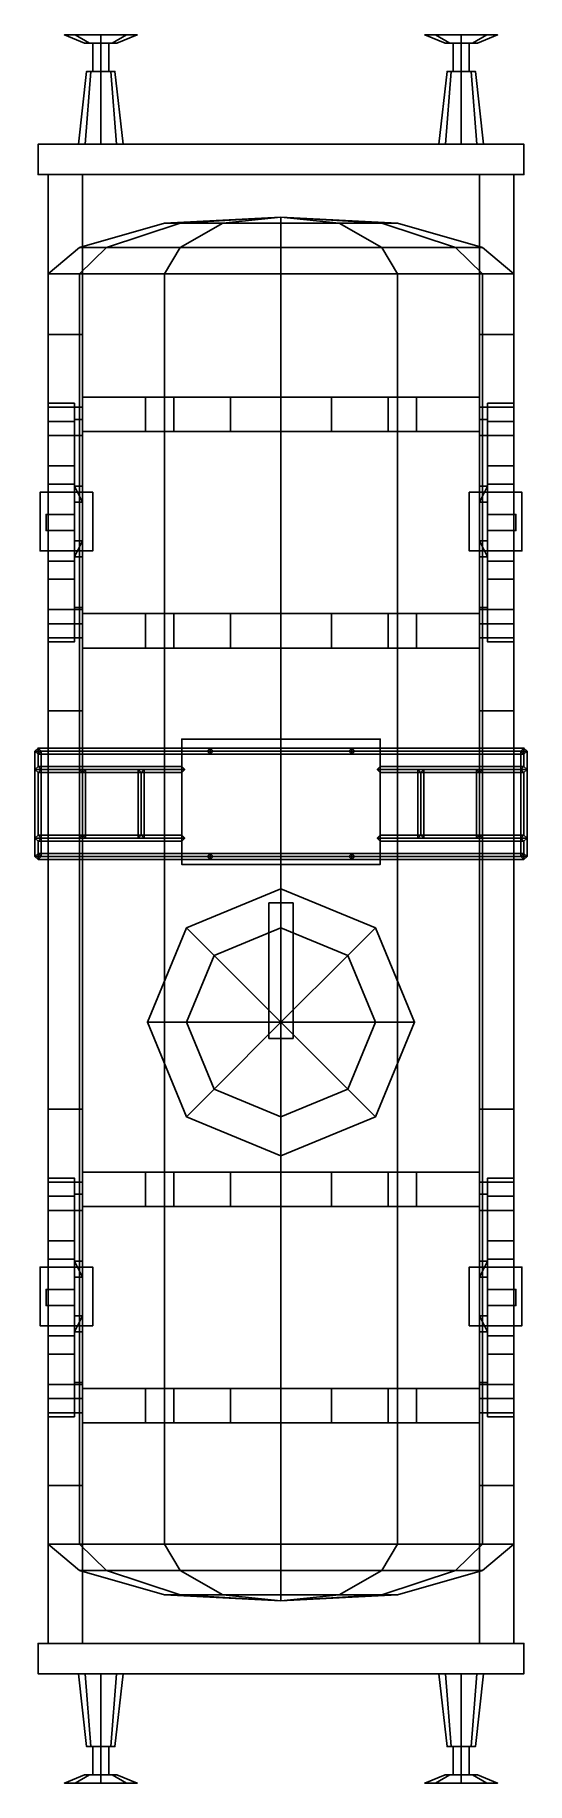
# Model space of a CAD drawing. Extents: x -1.21 to 1.22, y -4.32 to 4.32.
import ezdxf

# ---------------------------------------------------------------- set-up
doc = ezdxf.new("R2010")
doc.units = 0
doc.layers.get('0').update_dxf_attribs({"linetype": 'CONTINUOUS'})
doc.layers.add('BUFFER', color=1, linetype='CONTINUOUS')

msp = doc.modelspace()

# ---------------------------------------------------------------- linework, layer by layer
for points in [[(-1.2, 3.78, 0.88), (-1.2, 3.63, 0.88), (-1.2, 3.63, 1.3), (-1.2, 3.78, 1.3)], [(-1.2, 3.78, 1.3), (-1.2, 3.63, 1.3), (1.2, 3.63, 1.3), (1.2, 3.78, 1.3)], [(1.2, 3.78, 1.3), (1.2, 3.78, 0.88), (-1.2, 3.78, 0.88), (-1.2, 3.78, 1.3)], [(1.2, 3.78, 0.88), (1.2, 3.63, 0.88), (-1.2, 3.63, 0.88), (-1.2, 3.78, 0.88)], [(1.2, 3.63, 1.3), (1.2, 3.63, 0.88), (1.2, 3.78, 0.88), (1.2, 3.78, 1.3)], [(-1.2, 3.63, 1.3), (-1.2, 3.63, 0.88), (1.2, 3.63, 0.88), (1.2, 3.63, 1.3)], [(-1.15, -3.63, 1.3), (-0.98, -3.63, 1.3), (-0.98, 3.63, 1.3), (-1.15, 3.63, 1.3)], [(-1.15, 3.63, 1.3), (-1.15, 3.63, 1.01), (-1.15, -3.63, 1.01), (-1.15, -3.63, 1.3)], [(-1.15, 3.63, 1.01), (-0.98, 3.63, 1.01), (-0.98, -3.63, 1.01), (-1.15, -3.63, 1.01)], [(-0.98, -3.63, 1.3), (-0.98, -3.63, 1.01), (-0.98, 3.63, 1.01), (-0.98, 3.63, 1.3)], [(0.98, 3.63, 1.3), (0.98, 3.63, 1.01), (0.98, -3.63, 1.01), (0.98, -3.63, 1.3)], [(0.98, -3.63, 1.3), (1.15, -3.63, 1.3), (1.15, 3.63, 1.3), (0.98, 3.63, 1.3)], [(0.98, 3.63, 1.01), (1.15, 3.63, 1.01), (1.15, -3.63, 1.01), (0.98, -3.63, 1.01)], [(1.15, -3.63, 1.3), (1.15, -3.63, 1.01), (1.15, 3.63, 1.01), (1.15, 3.63, 1.3)], [(-0.575, 3.39, 2.46), (-0.9959, 3.27, 2.46), (-0.8625, 3.27, 2.958), (-0.498, 3.39, 2.7475)], [(-0.498, 3.39, 2.1725), (-0.8625, 3.27, 1.962), (-0.9959, 3.27, 2.46), (-0.575, 3.39, 2.46)], [(-0.498, 3.39, 2.7475), (-0.8625, 3.27, 2.958), (-0.498, 3.27, 3.3225), (-0.2875, 3.39, 2.958)], [(-0.2875, 3.39, 1.962), (-0.498, 3.27, 1.5975), (-0.8625, 3.27, 1.962), (-0.498, 3.39, 2.1725)], [(0, 3.42, 2.46), (-0.575, 3.39, 2.46), (-0.498, 3.39, 2.7475), (0, 3.42, 2.46)], [(0, 3.42, 2.46), (-0.498, 3.39, 2.1725), (-0.575, 3.39, 2.46), (0, 3.42, 2.46)], [(0, 3.42, 2.46), (-0.498, 3.39, 2.7475), (-0.2875, 3.39, 2.958), (0, 3.42, 2.46)], [(0, 3.42, 2.46), (-0.2875, 3.39, 1.962), (-0.498, 3.39, 2.1725), (0, 3.42, 2.46)], [(-0.2875, 3.39, 2.958), (-0.498, 3.27, 3.3225), (0, 3.27, 3.4559), (0, 3.39, 3.035)], [(0, 3.39, 1.885), (0, 3.27, 1.4641), (-0.498, 3.27, 1.5975), (-0.2875, 3.39, 1.962)], [(0, 3.42, 2.46), (-0.2875, 3.39, 2.958), (0, 3.39, 3.035), (0, 3.42, 2.46)], [(0, 3.42, 2.46), (0, 3.39, 1.885), (-0.2875, 3.39, 1.962), (0, 3.42, 2.46)], [(0, 3.42, 2.46), (0, 3.39, 3.035), (0.2875, 3.39, 2.958), (0, 3.42, 2.46)], [(0, 3.42, 2.46), (0.2875, 3.39, 2.958), (0.498, 3.39, 2.7475), (0, 3.42, 2.46)], [(0, 3.42, 2.46), (0.498, 3.39, 2.7475), (0.575, 3.39, 2.46), (0, 3.42, 2.46)], [(0, 3.42, 2.46), (0.575, 3.39, 2.46), (0.498, 3.39, 2.1725), (0, 3.42, 2.46)], [(0, 3.42, 2.46), (0.498, 3.39, 2.1725), (0.2875, 3.39, 1.962), (0, 3.42, 2.46)], [(0, 3.42, 2.46), (0.2875, 3.39, 1.962), (0, 3.39, 1.885), (0, 3.42, 2.46)], [(0, 3.39, 3.035), (0, 3.27, 3.4559), (0.498, 3.27, 3.3225), (0.2875, 3.39, 2.958)], [(0.2875, 3.39, 1.962), (0.498, 3.27, 1.5975), (0, 3.27, 1.4641), (0, 3.39, 1.885)], [(0.2875, 3.39, 2.958), (0.498, 3.27, 3.3225), (0.8625, 3.27, 2.958), (0.498, 3.39, 2.7475)], [(0.498, 3.39, 2.1725), (0.8625, 3.27, 1.962), (0.498, 3.27, 1.5975), (0.2875, 3.39, 1.962)], [(0.498, 3.39, 2.7475), (0.8625, 3.27, 2.958), (0.9959, 3.27, 2.46), (0.575, 3.39, 2.46)], [(0.575, 3.39, 2.46), (0.9959, 3.27, 2.46), (0.8625, 3.27, 1.962), (0.498, 3.39, 2.1725)], [(-0.9959, 3.27, 2.46), (-1.15, 3.14, 2.46), (-0.9959, 3.14, 3.035), (-0.8625, 3.27, 2.958)], [(-0.8625, 3.27, 1.962), (-0.9959, 3.14, 1.885), (-1.15, 3.14, 2.46), (-0.9959, 3.27, 2.46)], [(-0.8625, 3.27, 2.958), (-0.9959, 3.14, 3.035), (-0.575, 3.14, 3.4559), (-0.498, 3.27, 3.3225)], [(-0.498, 3.27, 1.5975), (-0.575, 3.14, 1.4641), (-0.9959, 3.14, 1.885), (-0.8625, 3.27, 1.962)], [(-0.498, 3.27, 3.3225), (-0.575, 3.14, 3.4559), (0, 3.14, 3.61), (0, 3.27, 3.4559)], [(0, 3.27, 1.4641), (0, 3.14, 1.31), (-0.575, 3.14, 1.4641), (-0.498, 3.27, 1.5975)], [(0, 3.27, 3.4559), (0, 3.14, 3.61), (0.575, 3.14, 3.4559), (0.498, 3.27, 3.3225)], [(0.498, 3.27, 1.5975), (0.575, 3.14, 1.4641), (0, 3.14, 1.31), (0, 3.27, 1.4641)], [(0.498, 3.27, 3.3225), (0.575, 3.14, 3.4559), (0.9959, 3.14, 3.035), (0.8625, 3.27, 2.958)], [(0.8625, 3.27, 1.962), (0.9959, 3.14, 1.885), (0.575, 3.14, 1.4641), (0.498, 3.27, 1.5975)], [(0.8625, 3.27, 2.958), (0.9959, 3.14, 3.035), (1.15, 3.14, 2.46), (0.9959, 3.27, 2.46)], [(0.9959, 3.27, 2.46), (1.15, 3.14, 2.46), (0.9959, 3.14, 1.885), (0.8625, 3.27, 1.962)], [(-0.9959, 3.14, 3.035), (-1.15, 3.14, 2.46), (-1.15, -3.14, 2.46), (-0.9959, -3.14, 3.035)], [(-1.15, 3.14, 2.46), (-0.9959, 3.14, 1.885), (-0.9959, -3.14, 1.885), (-1.15, -3.14, 2.46)], [(-0.575, 3.14, 3.4559), (-0.9959, 3.14, 3.035), (-0.9959, -3.14, 3.035), (-0.575, -3.14, 3.4559)], [(-0.9959, 3.14, 1.885), (-0.575, 3.14, 1.4641), (-0.575, -3.14, 1.4641), (-0.9959, -3.14, 1.885)], [(0, 3.14, 3.61), (-0.575, 3.14, 3.4559), (-0.575, -3.14, 3.4559), (0, -3.14, 3.61)], [(-0.575, 3.14, 1.4641), (0, 3.14, 1.31), (0, -3.14, 1.31), (-0.575, -3.14, 1.4641)], [(0.575, 3.14, 3.4559), (0, 3.14, 3.61), (0, -3.14, 3.61), (0.575, -3.14, 3.4559)], [(0, 3.14, 1.31), (0.575, 3.14, 1.4641), (0.575, -3.14, 1.4641), (0, -3.14, 1.31)], [(0.9959, 3.14, 3.035), (0.575, 3.14, 3.4559), (0.575, -3.14, 3.4559), (0.9959, -3.14, 3.035)], [(0.575, 3.14, 1.4641), (0.9959, 3.14, 1.885), (0.9959, -3.14, 1.885), (0.575, -3.14, 1.4641)], [(1.15, 3.14, 2.46), (0.9959, 3.14, 3.035), (0.9959, -3.14, 3.035), (1.15, -3.14, 2.46)], [(0.9959, 3.14, 1.885), (1.15, 3.14, 2.46), (1.15, -3.14, 2.46), (0.9959, -3.14, 1.885)], [(-1.15, 2.84, 1.01), (-1.15, 2.84, 0.96), (-1.15, 2.48, 0.83), (-1.15, 2.34, 1.01)], [(-1.15, 2.84, 0.96), (-0.98, 2.84, 0.96), (-0.98, 2.48, 0.83), (-1.15, 2.48, 0.83)], [(-0.98, 2.84, 1.01), (-0.98, 2.84, 0.96), (-1.15, 2.84, 0.96), (-1.15, 2.84, 1.01)], [(-0.98, 2.34, 1.01), (-0.98, 2.48, 0.83), (-0.98, 2.84, 0.96), (-0.98, 2.84, 1.01)], [(0.98, 2.84, 0.96), (1.15, 2.84, 0.96), (1.15, 2.48, 0.83), (0.98, 2.48, 0.83)], [(1.15, 2.84, 1.01), (1.15, 2.84, 0.96), (0.98, 2.84, 0.96), (0.98, 2.84, 1.01)], [(0.98, 2.84, 1.01), (0.98, 2.84, 0.96), (0.98, 2.48, 0.83), (0.98, 2.34, 1.01)], [(1.15, 2.34, 1.01), (1.15, 2.48, 0.83), (1.15, 2.84, 0.96), (1.15, 2.84, 1.01)], [(0.98, 2.36, 1.3), (0.98, 2.53, 1.3), (-0.98, 2.53, 1.3), (-0.98, 2.36, 1.3)], [(0.98, 2.53, 1.3), (0.98, 2.53, 1.01), (-0.98, 2.53, 1.01), (-0.98, 2.53, 1.3)], [(-0.98, 2.36, 1.01), (-0.98, 2.53, 1.01), (0.98, 2.53, 1.01), (0.98, 2.36, 1.01)], [(-0.25, 2.53, 1.38), (-0.25, 2.53, 1.3), (-0.67, 2.53, 1.3), (-0.53, 2.53, 1.46)], [(-0.53, 2.53, 1.46), (-0.67, 2.53, 1.3), (-0.67, 2.36, 1.3), (-0.53, 2.36, 1.46)], [(-0.25, 2.36, 1.3), (-0.25, 2.53, 1.3), (-0.25, 2.53, 1.38), (-0.25, 2.36, 1.38)], [(0.25, 2.53, 1.3), (0.25, 2.36, 1.3), (0.25, 2.36, 1.38), (0.25, 2.53, 1.38)], [(0.53, 2.53, 1.46), (0.67, 2.53, 1.3), (0.25, 2.53, 1.3), (0.25, 2.53, 1.38)], [(0.53, 2.36, 1.46), (0.67, 2.36, 1.3), (0.67, 2.53, 1.3), (0.53, 2.53, 1.46)], [(-1.02, 2.5, 0.88), (-1.02, 2.1, 0.68), (-1.15, 2.1, 0.68), (-1.15, 2.5, 0.88)], [(-1.15, 2.5, 0.88), (-1.15, 2.1, 0.68), (-1.15, 2.19, 0.85), (-1.15, 2.41, 0.95)], [(-1.15, 2.48, 0.83), (-0.98, 2.48, 0.83), (-0.98, 2.34, 1.01), (-1.15, 2.34, 1.01)], [(-1.02, 2.19, 0.85), (-1.02, 2.1, 0.68), (-1.02, 2.5, 0.88), (-1.02, 2.41, 0.95)], [(-1.02, 2.42, 1.01), (-1.02, 2.09, 0.35), (-1.02, 2.09, 0.49), (-1.02, 2.34, 1.01)], [(-0.98, 2.42, 1.01), (-0.98, 2.09, 0.35), (-1.02, 2.09, 0.35), (-1.02, 2.42, 1.01)], [(-0.98, 2.09, 0.49), (-0.98, 2.09, 0.35), (-0.98, 2.42, 1.01), (-0.98, 2.34, 1.01)], [(0.98, 2.48, 0.83), (1.15, 2.48, 0.83), (1.15, 2.34, 1.01), (0.98, 2.34, 1.01)], [(0.98, 2.42, 1.01), (0.98, 2.09, 0.35), (0.98, 2.09, 0.49), (0.98, 2.34, 1.01)], [(1.02, 2.42, 1.01), (1.02, 2.09, 0.35), (0.98, 2.09, 0.35), (0.98, 2.42, 1.01)], [(1.02, 2.5, 0.88), (1.02, 2.1, 0.68), (1.02, 2.19, 0.85), (1.02, 2.41, 0.95)], [(1.15, 2.5, 0.88), (1.15, 2.1, 0.68), (1.02, 2.1, 0.68), (1.02, 2.5, 0.88)], [(1.02, 2.09, 0.49), (1.02, 2.09, 0.35), (1.02, 2.42, 1.01), (1.02, 2.34, 1.01)], [(1.15, 2.19, 0.85), (1.15, 2.1, 0.68), (1.15, 2.5, 0.88), (1.15, 2.41, 0.95)], [(-1.15, 2.41, 0.95), (-1.15, 2.19, 0.85), (-1.02, 2.19, 0.85), (-1.02, 2.41, 0.95)], [(-1.02, 2.34, 1.01), (-1.02, 2.09, 0.49), (-0.98, 2.09, 0.49), (-0.98, 2.34, 1.01)], [(-0.98, 2.36, 1.3), (-0.98, 2.36, 1.01), (0.98, 2.36, 1.01), (0.98, 2.36, 1.3)], [(-0.53, 2.36, 1.46), (-0.67, 2.36, 1.3), (-0.25, 2.36, 1.3), (-0.25, 2.36, 1.38)], [(0.25, 2.36, 1.38), (0.25, 2.36, 1.3), (0.67, 2.36, 1.3), (0.53, 2.36, 1.46)], [(0.98, 2.34, 1.01), (0.98, 2.09, 0.49), (1.02, 2.09, 0.49), (1.02, 2.34, 1.01)], [(1.02, 2.41, 0.95), (1.02, 2.19, 0.85), (1.15, 2.19, 0.85), (1.15, 2.41, 0.95)], [(-1.15, 2.19, 0.85), (-1.15, 1.95, 0.85), (-1.02, 1.95, 0.85), (-1.02, 2.19, 0.85)], [(-1.15, 2.1, 0.68), (-1.15, 1.95, 0.68), (-1.15, 1.95, 0.85), (-1.15, 2.19, 0.85)], [(1.02, 2.1, 0.68), (1.02, 1.95, 0.68), (1.02, 1.95, 0.85), (1.02, 2.19, 0.85)], [(1.02, 2.19, 0.85), (1.02, 1.95, 0.85), (1.15, 1.95, 0.85), (1.15, 2.19, 0.85)], [(1.15, 1.95, 0.85), (1.15, 1.95, 0.68), (1.15, 2.1, 0.68), (1.15, 2.19, 0.85)], [(-1.02, 2.1, 0.68), (-1.02, 1.95, 0.68), (-1.15, 1.95, 0.68), (-1.15, 2.1, 0.68)], [(-1.02, 2.09, 0.68), (-1.02, 2.09, 0.23), (-1.02, 1.74, 0.23), (-1.02, 1.74, 0.68)], [(-0.98, 2.09, 1.01), (-0.98, 2.09, 0.23), (-1.02, 2.09, 0.23), (-1.02, 2.09, 1.01)], [(-1.02, 1.74, 0.23), (-1.02, 2.09, 0.23), (-0.98, 2.09, 0.23), (-0.98, 1.74, 0.23)], [(-0.98, 1.82, 0.68), (-0.98, 2.01, 0.68), (-1.02, 2.09, 0.68), (-1.02, 1.74, 0.68)], [(-1.02, 2.09, 1.01), (-1.02, 2.09, 0.68), (-1.02, 2.01, 0.68), (-1.02, 2.01, 1.01)], [(-0.98, 1.74, 0.23), (-0.98, 2.09, 0.23), (-0.98, 2.09, 0.68), (-0.98, 1.74, 0.68)], [(-0.98, 2.01, 0.68), (-0.98, 2.09, 0.68), (-0.98, 2.09, 1.01), (-0.98, 2.01, 1.01)], [(0.98, 2.09, 0.23), (0.98, 1.74, 0.23), (0.98, 1.74, 0.68), (0.98, 2.09, 0.68)], [(1.02, 2.09, 1.01), (1.02, 2.09, 0.23), (0.98, 2.09, 0.23), (0.98, 2.09, 1.01)], [(1.02, 2.09, 0.23), (1.02, 1.74, 0.23), (0.98, 1.74, 0.23), (0.98, 2.09, 0.23)], [(0.98, 2.01, 0.68), (0.98, 1.82, 0.68), (1.02, 1.74, 0.68), (1.02, 2.09, 0.68)], [(0.98, 2.09, 0.68), (0.98, 2.01, 0.68), (0.98, 2.01, 1.01), (0.98, 2.09, 1.01)], [(1.15, 2.1, 0.68), (1.15, 1.95, 0.68), (1.02, 1.95, 0.68), (1.02, 2.1, 0.68)], [(1.02, 1.74, 0.68), (1.02, 1.74, 0.23), (1.02, 2.09, 0.23), (1.02, 2.09, 0.68)], [(1.02, 2.01, 1.01), (1.02, 2.01, 0.68), (1.02, 2.09, 0.68), (1.02, 2.09, 1.01)], [(-1.19, 2.06, 0.63), (-1.19, 2.06, 0.35), (-1.19, 1.77, 0.35), (-1.19, 1.77, 0.63)], [(-0.93, 2.06, 0.63), (-0.93, 2.06, 0.35), (-1.19, 2.06, 0.35), (-1.19, 2.06, 0.63)], [(-1.19, 1.77, 0.35), (-1.19, 2.06, 0.35), (-0.93, 2.06, 0.35), (-0.93, 1.77, 0.35)], [(-0.93, 1.77, 0.63), (-0.93, 2.06, 0.63), (-1.19, 2.06, 0.63), (-1.19, 1.77, 0.63)], [(-1.02, 2.01, 1.01), (-1.02, 2.01, 0.68), (-0.98, 2.01, 0.68), (-0.98, 2.01, 1.01)], [(-0.93, 1.77, 0.35), (-0.93, 2.06, 0.35), (-0.93, 2.06, 0.63), (-0.93, 1.77, 0.63)], [(0.93, 2.06, 0.35), (0.93, 1.77, 0.35), (0.93, 1.77, 0.63), (0.93, 2.06, 0.63)], [(1.19, 2.06, 0.63), (1.19, 2.06, 0.35), (0.93, 2.06, 0.35), (0.93, 2.06, 0.63)], [(1.19, 2.06, 0.35), (1.19, 1.77, 0.35), (0.93, 1.77, 0.35), (0.93, 2.06, 0.35)], [(0.93, 2.06, 0.63), (0.93, 1.77, 0.63), (1.19, 1.77, 0.63), (1.19, 2.06, 0.63)], [(0.98, 2.01, 1.01), (0.98, 2.01, 0.68), (1.02, 2.01, 0.68), (1.02, 2.01, 1.01)], [(1.19, 1.77, 0.63), (1.19, 1.77, 0.35), (1.19, 2.06, 0.35), (1.19, 2.06, 0.63)], [(-1.02, 1.87, 0.87), (-1.02, 1.95, 0.87), (-1.16, 1.95, 0.87), (-1.16, 1.87, 0.87)], [(-1.16, 1.95, 0.87), (-1.16, 1.95, 0.63), (-1.16, 1.87, 0.63), (-1.16, 1.87, 0.87)], [(-1.02, 1.95, 0.87), (-1.02, 1.95, 0.63), (-1.16, 1.95, 0.63), (-1.16, 1.95, 0.87)], [(-1.02, 1.87, 0.63), (-1.02, 1.95, 0.63), (-1.02, 1.95, 0.87), (-1.02, 1.87, 0.87)], [(1.16, 1.95, 0.87), (1.16, 1.95, 0.63), (1.02, 1.95, 0.63), (1.02, 1.95, 0.87)], [(1.02, 1.95, 0.63), (1.02, 1.87, 0.63), (1.02, 1.87, 0.87), (1.02, 1.95, 0.87)], [(1.02, 1.95, 0.87), (1.02, 1.87, 0.87), (1.16, 1.87, 0.87), (1.16, 1.95, 0.87)], [(1.16, 1.87, 0.87), (1.16, 1.87, 0.63), (1.16, 1.95, 0.63), (1.16, 1.95, 0.87)], [(-1.16, 1.87, 0.87), (-1.16, 1.87, 0.63), (-1.02, 1.87, 0.63), (-1.02, 1.87, 0.87)], [(-1.15, 1.87, 0.85), (-1.15, 1.87, 0.68), (-1.15, 1.72, 0.68), (-1.15, 1.63, 0.85)], [(-1.15, 1.72, 0.68), (-1.15, 1.87, 0.68), (-1.02, 1.87, 0.68), (-1.02, 1.72, 0.68)], [(-1.02, 1.63, 0.85), (-1.02, 1.87, 0.85), (-1.15, 1.87, 0.85), (-1.15, 1.63, 0.85)], [(-1.02, 1.82, 1.01), (-1.02, 1.82, 0.68), (-1.02, 1.74, 0.68), (-1.02, 1.74, 1.01)], [(-0.98, 1.82, 1.01), (-0.98, 1.82, 0.68), (-1.02, 1.82, 0.68), (-1.02, 1.82, 1.01)], [(-0.98, 1.74, 0.68), (-0.98, 1.82, 0.68), (-0.98, 1.82, 1.01), (-0.98, 1.74, 1.01)], [(0.98, 1.82, 0.68), (0.98, 1.74, 0.68), (0.98, 1.74, 1.01), (0.98, 1.82, 1.01)], [(1.02, 1.82, 1.01), (1.02, 1.82, 0.68), (0.98, 1.82, 0.68), (0.98, 1.82, 1.01)], [(1.02, 1.87, 0.87), (1.02, 1.87, 0.63), (1.16, 1.87, 0.63), (1.16, 1.87, 0.87)], [(1.02, 1.87, 0.85), (1.02, 1.87, 0.68), (1.02, 1.72, 0.68), (1.02, 1.63, 0.85)], [(1.02, 1.72, 0.68), (1.02, 1.87, 0.68), (1.15, 1.87, 0.68), (1.15, 1.72, 0.68)], [(1.15, 1.63, 0.85), (1.15, 1.87, 0.85), (1.02, 1.87, 0.85), (1.02, 1.63, 0.85)], [(1.02, 1.74, 1.01), (1.02, 1.74, 0.68), (1.02, 1.82, 0.68), (1.02, 1.82, 1.01)], [(1.15, 1.72, 0.68), (1.15, 1.87, 0.68), (1.15, 1.87, 0.85), (1.15, 1.63, 0.85)], [(-1.19, 1.77, 0.63), (-1.19, 1.77, 0.35), (-0.93, 1.77, 0.35), (-0.93, 1.77, 0.63)], [(-1.02, 1.74, 1.01), (-1.02, 1.74, 0.23), (-0.98, 1.74, 0.23), (-0.98, 1.74, 1.01)], [(-1.02, 1.74, 0.49), (-1.02, 1.74, 0.35), (-1.02, 1.41, 1.01), (-1.02, 1.49, 1.01)], [(-1.02, 1.41, 1.01), (-1.02, 1.74, 0.35), (-0.98, 1.74, 0.35), (-0.98, 1.41, 1.01)], [(-0.98, 1.49, 1.01), (-0.98, 1.74, 0.49), (-1.02, 1.74, 0.49), (-1.02, 1.49, 1.01)], [(-0.98, 1.41, 1.01), (-0.98, 1.74, 0.35), (-0.98, 1.74, 0.49), (-0.98, 1.49, 1.01)], [(0.93, 1.77, 0.63), (0.93, 1.77, 0.35), (1.19, 1.77, 0.35), (1.19, 1.77, 0.63)], [(0.98, 1.74, 1.01), (0.98, 1.74, 0.23), (1.02, 1.74, 0.23), (1.02, 1.74, 1.01)], [(0.98, 1.74, 0.49), (0.98, 1.74, 0.35), (0.98, 1.41, 1.01), (0.98, 1.49, 1.01)], [(0.98, 1.41, 1.01), (0.98, 1.74, 0.35), (1.02, 1.74, 0.35), (1.02, 1.41, 1.01)], [(1.02, 1.49, 1.01), (1.02, 1.74, 0.49), (0.98, 1.74, 0.49), (0.98, 1.49, 1.01)], [(1.02, 1.41, 1.01), (1.02, 1.74, 0.35), (1.02, 1.74, 0.49), (1.02, 1.49, 1.01)], [(-1.15, 1.63, 0.85), (-1.15, 1.72, 0.68), (-1.15, 1.32, 0.88), (-1.15, 1.41, 0.95)], [(-1.15, 1.32, 0.88), (-1.15, 1.72, 0.68), (-1.02, 1.72, 0.68), (-1.02, 1.32, 0.88)], [(-1.02, 1.32, 0.88), (-1.02, 1.72, 0.68), (-1.02, 1.63, 0.85), (-1.02, 1.41, 0.95)], [(1.02, 1.63, 0.85), (1.02, 1.72, 0.68), (1.02, 1.32, 0.88), (1.02, 1.41, 0.95)], [(1.02, 1.32, 0.88), (1.02, 1.72, 0.68), (1.15, 1.72, 0.68), (1.15, 1.32, 0.88)], [(1.15, 1.32, 0.88), (1.15, 1.72, 0.68), (1.15, 1.63, 0.85), (1.15, 1.41, 0.95)], [(-1.02, 1.41, 0.95), (-1.02, 1.63, 0.85), (-1.15, 1.63, 0.85), (-1.15, 1.41, 0.95)], [(1.15, 1.41, 0.95), (1.15, 1.63, 0.85), (1.02, 1.63, 0.85), (1.02, 1.41, 0.95)], [(-1.15, 1.48, 1.01), (-1.15, 1.34, 0.83), (-1.15, 0.98, 0.96), (-1.15, 0.98, 1.01)], [(-0.98, 1.34, 0.83), (-1.15, 1.34, 0.83), (-1.15, 1.48, 1.01), (-0.98, 1.48, 1.01)], [(-0.98, 0.98, 1.01), (-0.98, 0.98, 0.96), (-0.98, 1.34, 0.83), (-0.98, 1.48, 1.01)], [(0.98, 1.48, 1.01), (0.98, 1.34, 0.83), (0.98, 0.98, 0.96), (0.98, 0.98, 1.01)], [(1.15, 1.34, 0.83), (0.98, 1.34, 0.83), (0.98, 1.48, 1.01), (1.15, 1.48, 1.01)], [(1.15, 0.98, 1.01), (1.15, 0.98, 0.96), (1.15, 1.34, 0.83), (1.15, 1.48, 1.01)], [(0.98, 1.29, 1.3), (0.98, 1.46, 1.3), (-0.98, 1.46, 1.3), (-0.98, 1.29, 1.3)], [(0.98, 1.46, 1.3), (0.98, 1.46, 1.01), (-0.98, 1.46, 1.01), (-0.98, 1.46, 1.3)], [(-0.98, 1.29, 1.01), (-0.98, 1.46, 1.01), (0.98, 1.46, 1.01), (0.98, 1.29, 1.01)], [(-0.53, 1.46, 1.46), (-0.67, 1.46, 1.3), (-0.67, 1.29, 1.3), (-0.53, 1.29, 1.46)], [(-0.25, 1.46, 1.38), (-0.25, 1.46, 1.3), (-0.67, 1.46, 1.3), (-0.53, 1.46, 1.46)], [(-0.25, 1.29, 1.3), (-0.25, 1.46, 1.3), (-0.25, 1.46, 1.38), (-0.25, 1.29, 1.38)], [(0.25, 1.46, 1.3), (0.25, 1.29, 1.3), (0.25, 1.29, 1.38), (0.25, 1.46, 1.38)], [(0.53, 1.46, 1.46), (0.67, 1.46, 1.3), (0.25, 1.46, 1.3), (0.25, 1.46, 1.38)], [(0.53, 1.29, 1.46), (0.67, 1.29, 1.3), (0.67, 1.46, 1.3), (0.53, 1.46, 1.46)], [(-0.98, 0.98, 0.96), (-1.15, 0.98, 0.96), (-1.15, 1.34, 0.83), (-0.98, 1.34, 0.83)], [(1.15, 0.98, 0.96), (0.98, 0.98, 0.96), (0.98, 1.34, 0.83), (1.15, 1.34, 0.83)], [(-0.98, 1.29, 1.3), (-0.98, 1.29, 1.01), (0.98, 1.29, 1.01), (0.98, 1.29, 1.3)], [(-0.53, 1.29, 1.46), (-0.67, 1.29, 1.3), (-0.25, 1.29, 1.3), (-0.25, 1.29, 1.38)], [(0.25, 1.29, 1.38), (0.25, 1.29, 1.3), (0.67, 1.29, 1.3), (0.53, 1.29, 1.46)], [(-1.15, 0.98, 1.01), (-1.15, 0.98, 0.96), (-0.98, 0.98, 0.96), (-0.98, 0.98, 1.01)], [(0.98, 0.98, 1.01), (0.98, 0.98, 0.96), (1.15, 0.98, 0.96), (1.15, 0.98, 1.01)], [(-1.2, 0.795, 3.07), (-1.215, 0.78, 3.07), (-0.35, 0.78, 4.295), (-0.35, 0.795, 4.28)], [(-1.2, 0.795, 2.865), (-1.215, 0.78, 2.88), (-1.215, 0.78, 3.07), (-1.2, 0.795, 3.07)], [(-1.2, 0.705, 2.865), (-1.215, 0.69, 2.88), (-1.215, 0.78, 2.88), (-1.2, 0.795, 2.865)], [(-1.215, 0.78, 3.07), (-1.2, 0.765, 3.07), (-0.35, 0.765, 4.28), (-0.35, 0.78, 4.295)], [(-1.215, 0.78, 2.88), (-1.2, 0.765, 2.895), (-1.2, 0.765, 3.07), (-1.215, 0.78, 3.07)], [(-1.215, 0.69, 2.88), (-1.2, 0.705, 2.895), (-1.2, 0.765, 2.895), (-1.215, 0.78, 2.88)], [(-1.185, 0.78, 3.07), (-1.2, 0.795, 3.07), (-0.35, 0.795, 4.28), (-0.365, 0.78, 4.2435)], [(-1.185, 0.78, 2.88), (-1.2, 0.795, 2.865), (-1.2, 0.795, 3.07), (-1.185, 0.78, 3.07)], [(-1.185, 0.69, 2.88), (-1.2, 0.705, 2.865), (-1.2, 0.795, 2.865), (-1.185, 0.78, 2.88)], [(-1.2, 0.765, 3.07), (-1.185, 0.78, 3.07), (-0.365, 0.78, 4.2435), (-0.35, 0.765, 4.28)], [(-1.2, 0.765, 2.895), (-1.185, 0.78, 2.88), (-1.185, 0.78, 3.07), (-1.2, 0.765, 3.07)], [(-1.2, 0.705, 2.895), (-1.185, 0.69, 2.88), (-1.185, 0.78, 2.88), (-1.2, 0.765, 2.895)], [(-0.49, 0.84, 3.7), (-0.49, 0.22, 3.7), (0.49, 0.22, 3.7), (0.49, 0.84, 3.7)], [(-0.49, 0.84, 3.62), (-0.49, 0.22, 3.62), (-0.49, 0.22, 3.7), (-0.49, 0.84, 3.7)], [(0.49, 0.84, 3.7), (0.49, 0.84, 3.62), (-0.49, 0.84, 3.62), (-0.49, 0.84, 3.7)], [(0.49, 0.84, 3.62), (0.49, 0.22, 3.62), (-0.49, 0.22, 3.62), (-0.49, 0.84, 3.62)], [(-0.35, 0.795, 3.7), (-0.365, 0.78, 3.7), (-0.365, 0.78, 4.2435), (-0.35, 0.795, 4.28)], [(-0.365, 0.78, 3.7), (-0.35, 0.765, 3.7), (-0.35, 0.765, 4.28), (-0.365, 0.78, 4.2435)], [(-0.335, 0.78, 3.7), (-0.35, 0.795, 3.7), (-0.35, 0.795, 4.28), (-0.335, 0.78, 4.265)], [(0.365, 0.78, 4.295), (0.35, 0.795, 4.28), (-0.35, 0.795, 4.28), (-0.35, 0.78, 4.295)], [(0.35, 0.795, 4.28), (0.335, 0.78, 4.265), (-0.335, 0.78, 4.265), (-0.35, 0.795, 4.28)], [(-0.35, 0.765, 3.7), (-0.335, 0.78, 3.7), (-0.335, 0.78, 4.265), (-0.35, 0.765, 4.28)], [(0.35, 0.765, 4.28), (0.365, 0.78, 4.295), (-0.35, 0.78, 4.295), (-0.35, 0.765, 4.28)], [(0.335, 0.78, 4.265), (0.35, 0.765, 4.28), (-0.35, 0.765, 4.28), (-0.335, 0.78, 4.265)], [(0.35, 0.795, 3.7), (0.335, 0.78, 3.7), (0.335, 0.78, 4.265), (0.35, 0.795, 4.28)], [(0.335, 0.78, 3.7), (0.35, 0.765, 3.7), (0.35, 0.765, 4.28), (0.335, 0.78, 4.265)], [(0.365, 0.78, 3.7), (0.35, 0.795, 3.7), (0.35, 0.795, 4.28), (0.365, 0.78, 4.295)], [(1.2, 0.795, 3.07), (1.185, 0.78, 3.07), (0.365, 0.78, 4.2435), (0.35, 0.795, 4.28)], [(1.215, 0.78, 3.07), (1.2, 0.795, 3.07), (0.35, 0.795, 4.28), (0.35, 0.78, 4.295)], [(0.35, 0.765, 3.7), (0.365, 0.78, 3.7), (0.365, 0.78, 4.295), (0.35, 0.765, 4.28)], [(1.185, 0.78, 3.07), (1.2, 0.765, 3.07), (0.35, 0.765, 4.28), (0.365, 0.78, 4.2435)], [(1.2, 0.765, 3.07), (1.215, 0.78, 3.07), (0.35, 0.78, 4.295), (0.35, 0.765, 4.28)], [(0.49, 0.22, 3.7), (0.49, 0.22, 3.62), (0.49, 0.84, 3.62), (0.49, 0.84, 3.7)], [(1.2, 0.795, 2.865), (1.185, 0.78, 2.88), (1.185, 0.78, 3.07), (1.2, 0.795, 3.07)], [(1.2, 0.705, 2.865), (1.185, 0.69, 2.88), (1.185, 0.78, 2.88), (1.2, 0.795, 2.865)], [(1.2, 0.795, 2.895), (1.185, 0.78, 2.88), (1.185, 0.78, 3.07), (1.2, 0.795, 3.07)], [(1.185, 0.78, 2.88), (1.2, 0.765, 2.895), (1.2, 0.765, 3.07), (1.185, 0.78, 3.07)], [(1.185, 0.69, 2.88), (1.2, 0.705, 2.895), (1.2, 0.765, 2.895), (1.185, 0.78, 2.88)], [(1.185, 0.78, 2.88), (1.2, 0.765, 2.865), (1.2, 0.765, 3.07), (1.185, 0.78, 3.07)], [(1.215, 0.78, 2.88), (1.2, 0.795, 2.865), (1.2, 0.795, 3.07), (1.215, 0.78, 3.07)], [(1.215, 0.69, 2.88), (1.2, 0.705, 2.865), (1.2, 0.795, 2.865), (1.215, 0.78, 2.88)], [(1.215, 0.78, 2.88), (1.2, 0.795, 2.895), (1.2, 0.795, 3.07), (1.215, 0.78, 3.07)], [(1.2, 0.765, 2.895), (1.215, 0.78, 2.88), (1.215, 0.78, 3.07), (1.2, 0.765, 3.07)], [(1.2, 0.705, 2.895), (1.215, 0.69, 2.88), (1.215, 0.78, 2.88), (1.2, 0.765, 2.895)], [(1.2, 0.765, 2.865), (1.215, 0.78, 2.88), (1.215, 0.78, 3.07), (1.2, 0.765, 3.07)], [(-1.2, 0.705, 2.9), (-1.215, 0.69, 2.9), (-0.49, 0.69, 3.69), (-0.49, 0.705, 3.67)], [(-1.2, 0.705, 0.56), (-1.215, 0.69, 0.56), (-1.215, 0.69, 2.9), (-1.2, 0.705, 2.9)], [(-1.185, 0.69, 0.56), (-1.2, 0.675, 0.56), (-1.215, 0.69, 0.56), (-1.2, 0.705, 0.56)], [(-1.185, 0.69, 2.9), (-1.2, 0.705, 2.9), (-0.49, 0.705, 3.67), (-0.475, 0.69, 3.67)], [(-1.185, 0.69, 0.56), (-1.2, 0.705, 0.56), (-1.2, 0.705, 2.9), (-1.185, 0.69, 2.9)], [(1.2, 0.705, 2.9), (1.185, 0.69, 2.9), (0.475, 0.69, 3.67), (0.49, 0.705, 3.67)], [(1.215, 0.69, 2.9), (1.2, 0.705, 2.9), (0.49, 0.705, 3.67), (0.49, 0.69, 3.69)], [(1.2, 0.705, 0.56), (1.185, 0.69, 0.56), (1.185, 0.69, 2.9), (1.2, 0.705, 2.9)], [(1.185, 0.69, 0.56), (1.2, 0.705, 0.56), (1.215, 0.69, 0.56), (1.2, 0.675, 0.56)], [(1.215, 0.69, 0.56), (1.2, 0.705, 0.56), (1.2, 0.705, 2.9), (1.215, 0.69, 2.9)], [(-1.215, 0.69, 2.9), (-1.2, 0.675, 2.9), (-0.49, 0.675, 3.67), (-0.49, 0.69, 3.69)], [(-1.215, 0.69, 0.56), (-1.2, 0.675, 0.56), (-1.2, 0.675, 2.9), (-1.215, 0.69, 2.9)], [(-1.2, 0.365, 0.615), (-1.215, 0.35, 0.63), (-1.215, 0.69, 0.63), (-1.2, 0.675, 0.615)], [(-1.215, 0.35, 0.63), (-1.2, 0.365, 0.645), (-1.2, 0.675, 0.645), (-1.215, 0.69, 0.63)], [(-1.2, 0.365, 1.255), (-1.215, 0.35, 1.27), (-1.215, 0.69, 1.27), (-1.2, 0.675, 1.255)], [(-1.215, 0.35, 1.27), (-1.2, 0.365, 1.285), (-1.2, 0.675, 1.285), (-1.215, 0.69, 1.27)], [(-1.2, 0.365, 0.915), (-1.215, 0.35, 0.93), (-1.215, 0.69, 0.93), (-1.2, 0.675, 0.915)], [(-1.215, 0.35, 0.93), (-1.2, 0.365, 0.945), (-1.2, 0.675, 0.945), (-1.215, 0.69, 0.93)], [(-1.2, 0.365, 1.905), (-1.215, 0.35, 1.92), (-1.215, 0.69, 1.92), (-1.2, 0.675, 1.905)], [(-1.215, 0.35, 1.92), (-1.2, 0.365, 1.935), (-1.2, 0.675, 1.935), (-1.215, 0.69, 1.92)], [(-1.2, 0.365, 1.595), (-1.215, 0.35, 1.61), (-1.215, 0.69, 1.61), (-1.2, 0.675, 1.595)], [(-1.215, 0.35, 1.61), (-1.2, 0.365, 1.625), (-1.2, 0.675, 1.625), (-1.215, 0.69, 1.61)], [(-1.2, 0.365, 2.205), (-1.215, 0.35, 2.22), (-1.215, 0.69, 2.22), (-1.2, 0.675, 2.205)], [(-1.215, 0.35, 2.22), (-1.2, 0.365, 2.235), (-1.2, 0.675, 2.235), (-1.215, 0.69, 2.22)], [(-1.2, 0.365, 2.805), (-1.215, 0.35, 2.82), (-1.215, 0.69, 2.82), (-1.2, 0.675, 2.805)], [(-1.215, 0.35, 2.82), (-1.2, 0.365, 2.835), (-1.2, 0.675, 2.835), (-1.215, 0.69, 2.82)], [(-1.2, 0.365, 2.525), (-1.215, 0.35, 2.54), (-1.215, 0.69, 2.54), (-1.2, 0.675, 2.525)], [(-1.215, 0.35, 2.54), (-1.2, 0.365, 2.555), (-1.2, 0.675, 2.555), (-1.215, 0.69, 2.54)], [(-1.2, 0.675, 2.9), (-1.185, 0.69, 2.9), (-0.475, 0.69, 3.67), (-0.49, 0.675, 3.67)], [(-1.2, 0.675, 0.56), (-1.185, 0.69, 0.56), (-1.185, 0.69, 2.9), (-1.2, 0.675, 2.9)], [(-1.185, 0.35, 0.63), (-1.2, 0.365, 0.615), (-1.2, 0.675, 0.615), (-1.185, 0.69, 0.63)], [(-1.2, 0.365, 0.645), (-1.185, 0.35, 0.63), (-1.185, 0.69, 0.63), (-1.2, 0.675, 0.645)], [(-1.185, 0.35, 1.27), (-1.2, 0.365, 1.255), (-1.2, 0.675, 1.255), (-1.185, 0.69, 1.27)], [(-1.2, 0.365, 1.285), (-1.185, 0.35, 1.27), (-1.185, 0.69, 1.27), (-1.2, 0.675, 1.285)], [(-1.185, 0.35, 0.93), (-1.2, 0.365, 0.915), (-1.2, 0.675, 0.915), (-1.185, 0.69, 0.93)], [(-1.2, 0.365, 0.945), (-1.185, 0.35, 0.93), (-1.185, 0.69, 0.93), (-1.2, 0.675, 0.945)], [(-1.185, 0.35, 1.92), (-1.2, 0.365, 1.905), (-1.2, 0.675, 1.905), (-1.185, 0.69, 1.92)], [(-1.2, 0.365, 1.935), (-1.185, 0.35, 1.92), (-1.185, 0.69, 1.92), (-1.2, 0.675, 1.935)], [(-1.185, 0.35, 1.61), (-1.2, 0.365, 1.595), (-1.2, 0.675, 1.595), (-1.185, 0.69, 1.61)], [(-1.2, 0.365, 1.625), (-1.185, 0.35, 1.61), (-1.185, 0.69, 1.61), (-1.2, 0.675, 1.625)], [(-1.185, 0.35, 2.22), (-1.2, 0.365, 2.205), (-1.2, 0.675, 2.205), (-1.185, 0.69, 2.22)], [(-1.2, 0.365, 2.235), (-1.185, 0.35, 2.22), (-1.185, 0.69, 2.22), (-1.2, 0.675, 2.235)], [(-1.185, 0.35, 2.82), (-1.2, 0.365, 2.805), (-1.2, 0.675, 2.805), (-1.185, 0.69, 2.82)], [(-1.2, 0.365, 2.835), (-1.185, 0.35, 2.82), (-1.185, 0.69, 2.82), (-1.2, 0.675, 2.835)], [(-1.185, 0.35, 2.54), (-1.2, 0.365, 2.525), (-1.2, 0.675, 2.525), (-1.185, 0.69, 2.54)], [(-1.2, 0.365, 2.555), (-1.185, 0.35, 2.54), (-1.185, 0.69, 2.54), (-1.2, 0.675, 2.555)], [(-0.98, 0.365, 3.125), (-0.995, 0.35, 3.14), (-0.995, 0.69, 3.14), (-0.98, 0.675, 3.125)], [(-0.995, 0.35, 3.14), (-0.98, 0.365, 3.155), (-0.98, 0.675, 3.155), (-0.995, 0.69, 3.14)], [(-0.965, 0.35, 3.14), (-0.98, 0.365, 3.125), (-0.98, 0.675, 3.125), (-0.965, 0.69, 3.14)], [(-0.98, 0.365, 3.155), (-0.965, 0.35, 3.14), (-0.965, 0.69, 3.14), (-0.98, 0.675, 3.155)], [(-0.69, 0.365, 3.435), (-0.705, 0.35, 3.45), (-0.705, 0.69, 3.45), (-0.69, 0.675, 3.435)], [(-0.705, 0.35, 3.45), (-0.69, 0.365, 3.465), (-0.69, 0.675, 3.465), (-0.705, 0.69, 3.45)], [(-0.675, 0.35, 3.45), (-0.69, 0.365, 3.435), (-0.69, 0.675, 3.435), (-0.675, 0.69, 3.45)], [(-0.69, 0.365, 3.465), (-0.675, 0.35, 3.45), (-0.675, 0.69, 3.45), (-0.69, 0.675, 3.465)], [(1.185, 0.69, 2.9), (1.2, 0.675, 2.9), (0.49, 0.675, 3.67), (0.475, 0.69, 3.67)], [(1.2, 0.675, 2.9), (1.215, 0.69, 2.9), (0.49, 0.69, 3.69), (0.49, 0.675, 3.67)], [(0.69, 0.675, 3.465), (0.675, 0.69, 3.45), (0.675, 0.35, 3.45), (0.69, 0.365, 3.465)], [(0.675, 0.69, 3.45), (0.69, 0.675, 3.435), (0.69, 0.365, 3.435), (0.675, 0.35, 3.45)], [(0.705, 0.69, 3.45), (0.69, 0.675, 3.465), (0.69, 0.365, 3.465), (0.705, 0.35, 3.45)], [(0.69, 0.675, 3.435), (0.705, 0.69, 3.45), (0.705, 0.35, 3.45), (0.69, 0.365, 3.435)], [(0.98, 0.675, 3.155), (0.965, 0.69, 3.14), (0.965, 0.35, 3.14), (0.98, 0.365, 3.155)], [(0.965, 0.69, 3.14), (0.98, 0.675, 3.125), (0.98, 0.365, 3.125), (0.965, 0.35, 3.14)], [(0.995, 0.69, 3.14), (0.98, 0.675, 3.155), (0.98, 0.365, 3.155), (0.995, 0.35, 3.14)], [(0.98, 0.675, 3.125), (0.995, 0.69, 3.14), (0.995, 0.35, 3.14), (0.98, 0.365, 3.125)], [(1.185, 0.69, 0.56), (1.2, 0.675, 0.56), (1.2, 0.675, 2.9), (1.185, 0.69, 2.9)], [(1.2, 0.675, 0.645), (1.185, 0.69, 0.63), (1.185, 0.35, 0.63), (1.2, 0.365, 0.645)], [(1.185, 0.69, 0.63), (1.2, 0.675, 0.615), (1.2, 0.365, 0.615), (1.185, 0.35, 0.63)], [(1.2, 0.675, 0.945), (1.185, 0.69, 0.93), (1.185, 0.35, 0.93), (1.2, 0.365, 0.945)], [(1.185, 0.69, 0.93), (1.2, 0.675, 0.915), (1.2, 0.365, 0.915), (1.185, 0.35, 0.93)], [(1.2, 0.675, 1.285), (1.185, 0.69, 1.27), (1.185, 0.35, 1.27), (1.2, 0.365, 1.285)], [(1.185, 0.69, 1.27), (1.2, 0.675, 1.255), (1.2, 0.365, 1.255), (1.185, 0.35, 1.27)], [(1.185, 0.69, 1.92), (1.2, 0.675, 1.905), (1.2, 0.365, 1.905), (1.185, 0.35, 1.92)], [(1.2, 0.675, 1.625), (1.185, 0.69, 1.61), (1.185, 0.35, 1.61), (1.2, 0.365, 1.625)], [(1.185, 0.69, 1.61), (1.2, 0.675, 1.595), (1.2, 0.365, 1.595), (1.185, 0.35, 1.61)], [(1.2, 0.675, 2.235), (1.185, 0.69, 2.22), (1.185, 0.35, 2.22), (1.2, 0.365, 2.235)], [(1.185, 0.69, 2.22), (1.2, 0.675, 2.205), (1.2, 0.365, 2.205), (1.185, 0.35, 2.22)], [(1.2, 0.675, 1.935), (1.185, 0.69, 1.92), (1.185, 0.35, 1.92), (1.2, 0.365, 1.935)], [(1.2, 0.675, 2.555), (1.185, 0.69, 2.54), (1.185, 0.35, 2.54), (1.2, 0.365, 2.555)], [(1.185, 0.69, 2.54), (1.2, 0.675, 2.525), (1.2, 0.365, 2.525), (1.185, 0.35, 2.54)], [(1.2, 0.675, 2.835), (1.185, 0.69, 2.82), (1.185, 0.35, 2.82), (1.2, 0.365, 2.835)], [(1.185, 0.69, 2.82), (1.2, 0.675, 2.805), (1.2, 0.365, 2.805), (1.185, 0.35, 2.82)], [(1.2, 0.675, 0.56), (1.215, 0.69, 0.56), (1.215, 0.69, 2.9), (1.2, 0.675, 2.9)], [(1.215, 0.69, 0.63), (1.2, 0.675, 0.645), (1.2, 0.365, 0.645), (1.215, 0.35, 0.63)], [(1.2, 0.675, 0.615), (1.215, 0.69, 0.63), (1.215, 0.35, 0.63), (1.2, 0.365, 0.615)], [(1.215, 0.69, 0.93), (1.2, 0.675, 0.945), (1.2, 0.365, 0.945), (1.215, 0.35, 0.93)], [(1.2, 0.675, 0.915), (1.215, 0.69, 0.93), (1.215, 0.35, 0.93), (1.2, 0.365, 0.915)], [(1.215, 0.69, 1.27), (1.2, 0.675, 1.285), (1.2, 0.365, 1.285), (1.215, 0.35, 1.27)], [(1.2, 0.675, 1.255), (1.215, 0.69, 1.27), (1.215, 0.35, 1.27), (1.2, 0.365, 1.255)], [(1.2, 0.675, 1.905), (1.215, 0.69, 1.92), (1.215, 0.35, 1.92), (1.2, 0.365, 1.905)], [(1.215, 0.69, 1.61), (1.2, 0.675, 1.625), (1.2, 0.365, 1.625), (1.215, 0.35, 1.61)], [(1.2, 0.675, 1.595), (1.215, 0.69, 1.61), (1.215, 0.35, 1.61), (1.2, 0.365, 1.595)], [(1.215, 0.69, 2.22), (1.2, 0.675, 2.235), (1.2, 0.365, 2.235), (1.215, 0.35, 2.22)], [(1.2, 0.675, 2.205), (1.215, 0.69, 2.22), (1.215, 0.35, 2.22), (1.2, 0.365, 2.205)], [(1.215, 0.69, 1.92), (1.2, 0.675, 1.935), (1.2, 0.365, 1.935), (1.215, 0.35, 1.92)], [(1.215, 0.69, 2.54), (1.2, 0.675, 2.555), (1.2, 0.365, 2.555), (1.215, 0.35, 2.54)], [(1.2, 0.675, 2.525), (1.215, 0.69, 2.54), (1.215, 0.35, 2.54), (1.2, 0.365, 2.525)], [(1.215, 0.69, 2.82), (1.2, 0.675, 2.835), (1.2, 0.365, 2.835), (1.215, 0.35, 2.82)], [(1.2, 0.675, 2.805), (1.215, 0.69, 2.82), (1.215, 0.35, 2.82), (1.2, 0.365, 2.805)], [(-1.2, 0.365, 2.9), (-1.215, 0.35, 2.9), (-0.49, 0.35, 3.69), (-0.49, 0.365, 3.67)], [(-1.2, 0.365, 0.56), (-1.215, 0.35, 0.56), (-1.215, 0.35, 2.9), (-1.2, 0.365, 2.9)], [(-1.185, 0.35, 0.56), (-1.2, 0.335, 0.56), (-1.215, 0.35, 0.56), (-1.2, 0.365, 0.56)], [(-1.215, 0.35, 2.9), (-1.2, 0.335, 2.9), (-0.49, 0.335, 3.67), (-0.49, 0.35, 3.69)], [(-1.215, 0.35, 0.56), (-1.2, 0.335, 0.56), (-1.2, 0.335, 2.9), (-1.215, 0.35, 2.9)], [(-1.215, 0.35, 2.88), (-1.2, 0.335, 2.865), (-1.2, 0.245, 2.865), (-1.215, 0.26, 2.88)], [(-1.2, 0.335, 2.895), (-1.215, 0.35, 2.88), (-1.215, 0.26, 2.88), (-1.2, 0.275, 2.895)], [(-1.185, 0.35, 2.9), (-1.2, 0.365, 2.9), (-0.49, 0.365, 3.67), (-0.475, 0.35, 3.67)], [(-1.185, 0.35, 0.56), (-1.2, 0.365, 0.56), (-1.2, 0.365, 2.9), (-1.185, 0.35, 2.9)], [(-1.2, 0.335, 2.9), (-1.185, 0.35, 2.9), (-0.475, 0.35, 3.67), (-0.49, 0.335, 3.67)], [(-1.2, 0.335, 0.56), (-1.185, 0.35, 0.56), (-1.185, 0.35, 2.9), (-1.2, 0.335, 2.9)], [(-1.2, 0.335, 2.865), (-1.185, 0.35, 2.88), (-1.185, 0.26, 2.88), (-1.2, 0.245, 2.865)], [(-1.185, 0.35, 2.88), (-1.2, 0.335, 2.895), (-1.2, 0.275, 2.895), (-1.185, 0.26, 2.88)], [(1.2, 0.365, 2.9), (1.185, 0.35, 2.9), (0.475, 0.35, 3.67), (0.49, 0.365, 3.67)], [(1.185, 0.35, 2.9), (1.2, 0.335, 2.9), (0.49, 0.335, 3.67), (0.475, 0.35, 3.67)], [(1.215, 0.35, 2.9), (1.2, 0.365, 2.9), (0.49, 0.365, 3.67), (0.49, 0.35, 3.69)], [(1.2, 0.335, 2.9), (1.215, 0.35, 2.9), (0.49, 0.35, 3.69), (0.49, 0.335, 3.67)], [(1.2, 0.365, 0.56), (1.185, 0.35, 0.56), (1.185, 0.35, 2.9), (1.2, 0.365, 2.9)], [(1.185, 0.35, 0.56), (1.2, 0.365, 0.56), (1.215, 0.35, 0.56), (1.2, 0.335, 0.56)], [(1.185, 0.35, 0.56), (1.2, 0.335, 0.56), (1.2, 0.335, 2.9), (1.185, 0.35, 2.9)], [(1.185, 0.35, 2.88), (1.2, 0.335, 2.865), (1.2, 0.245, 2.865), (1.185, 0.26, 2.88)], [(1.2, 0.335, 2.895), (1.185, 0.35, 2.88), (1.185, 0.26, 2.88), (1.2, 0.275, 2.895)], [(1.215, 0.35, 0.56), (1.2, 0.365, 0.56), (1.2, 0.365, 2.9), (1.215, 0.35, 2.9)], [(1.2, 0.335, 0.56), (1.215, 0.35, 0.56), (1.215, 0.35, 2.9), (1.2, 0.335, 2.9)], [(1.2, 0.335, 2.865), (1.215, 0.35, 2.88), (1.215, 0.26, 2.88), (1.2, 0.245, 2.865)], [(1.215, 0.35, 2.88), (1.2, 0.335, 2.895), (1.2, 0.275, 2.895), (1.215, 0.26, 2.88)], [(-1.2, 0.275, 2.895), (-1.215, 0.26, 2.88), (-1.215, 0.26, 3.07), (-1.2, 0.275, 3.07)], [(-1.2, 0.275, 3.07), (-1.215, 0.26, 3.07), (-0.35, 0.26, 4.295), (-0.35, 0.275, 4.28)], [(-1.215, 0.26, 2.88), (-1.2, 0.245, 2.865), (-1.2, 0.245, 3.07), (-1.215, 0.26, 3.07)], [(-1.215, 0.26, 3.07), (-1.2, 0.245, 3.07), (-0.35, 0.245, 4.28), (-0.35, 0.26, 4.295)], [(-1.185, 0.26, 2.88), (-1.2, 0.275, 2.895), (-1.2, 0.275, 3.07), (-1.185, 0.26, 3.07)], [(-1.185, 0.26, 3.07), (-1.2, 0.275, 3.07), (-0.35, 0.275, 4.28), (-0.365, 0.26, 4.2435)], [(-1.2, 0.245, 2.865), (-1.185, 0.26, 2.88), (-1.185, 0.26, 3.07), (-1.2, 0.245, 3.07)], [(-1.2, 0.245, 3.07), (-1.185, 0.26, 3.07), (-0.365, 0.26, 4.2435), (-0.35, 0.245, 4.28)], [(-0.35, 0.275, 3.7), (-0.365, 0.26, 3.7), (-0.365, 0.26, 4.2435), (-0.35, 0.275, 4.28)], [(-0.365, 0.26, 3.7), (-0.35, 0.245, 3.7), (-0.35, 0.245, 4.28), (-0.365, 0.26, 4.2435)], [(-0.335, 0.26, 3.7), (-0.35, 0.275, 3.7), (-0.35, 0.275, 4.28), (-0.335, 0.26, 4.265)], [(0.365, 0.26, 4.295), (0.35, 0.275, 4.28), (-0.35, 0.275, 4.28), (-0.35, 0.26, 4.295)], [(0.35, 0.275, 4.28), (0.335, 0.26, 4.265), (-0.335, 0.26, 4.265), (-0.35, 0.275, 4.28)], [(-0.35, 0.245, 3.7), (-0.335, 0.26, 3.7), (-0.335, 0.26, 4.265), (-0.35, 0.245, 4.28)], [(0.35, 0.245, 4.28), (0.365, 0.26, 4.295), (-0.35, 0.26, 4.295), (-0.35, 0.245, 4.28)], [(0.335, 0.26, 4.265), (0.35, 0.245, 4.28), (-0.35, 0.245, 4.28), (-0.335, 0.26, 4.265)], [(0.35, 0.275, 3.7), (0.335, 0.26, 3.7), (0.335, 0.26, 4.265), (0.35, 0.275, 4.28)], [(0.335, 0.26, 3.7), (0.35, 0.245, 3.7), (0.35, 0.245, 4.28), (0.335, 0.26, 4.265)], [(1.215, 0.26, 3.07), (1.2, 0.275, 3.07), (0.35, 0.275, 4.28), (0.35, 0.26, 4.295)], [(1.2, 0.275, 3.07), (1.185, 0.26, 3.07), (0.365, 0.26, 4.2435), (0.35, 0.275, 4.28)], [(0.365, 0.26, 3.7), (0.35, 0.275, 3.7), (0.35, 0.275, 4.28), (0.365, 0.26, 4.295)], [(1.2, 0.245, 3.07), (1.215, 0.26, 3.07), (0.35, 0.26, 4.295), (0.35, 0.245, 4.28)], [(1.185, 0.26, 3.07), (1.2, 0.245, 3.07), (0.35, 0.245, 4.28), (0.365, 0.26, 4.2435)], [(0.35, 0.245, 3.7), (0.365, 0.26, 3.7), (0.365, 0.26, 4.295), (0.35, 0.245, 4.28)], [(1.2, 0.275, 2.895), (1.185, 0.26, 2.88), (1.185, 0.26, 3.07), (1.2, 0.275, 3.07)], [(1.185, 0.26, 2.88), (1.2, 0.245, 2.865), (1.2, 0.245, 3.07), (1.185, 0.26, 3.07)], [(1.215, 0.26, 2.88), (1.2, 0.275, 2.895), (1.2, 0.275, 3.07), (1.215, 0.26, 3.07)], [(1.2, 0.245, 2.865), (1.215, 0.26, 2.88), (1.215, 0.26, 3.07), (1.2, 0.245, 3.07)], [(-0.49, 0.22, 3.7), (-0.49, 0.22, 3.62), (0.49, 0.22, 3.62), (0.49, 0.22, 3.7)], [(0, -0.0933, 4.28), (0, 0.1, 4.14), (-0.4667, -0.0933, 4.14), (-0.33, -0.23, 4.28)], [(0, 0.1, 3.61), (-0.4667, -0.0933, 3.47), (-0.4667, -0.0933, 4.14), (0, 0.1, 4.14)], [(0.33, -0.23, 4.28), (0.4667, -0.0933, 4.14), (0, 0.1, 4.14), (0, -0.0933, 4.28)], [(0.4667, -0.0933, 3.47), (0, 0.1, 3.61), (0, 0.1, 4.14), (0.4667, -0.0933, 4.14)], [(-0.06, 0.03, 4.45), (-0.06, -0.64, 4.45), (0.06, -0.64, 4.45), (0.06, 0.03, 4.45)], [(-0.06, 0.03, 4.19), (-0.06, -0.64, 4.31), (-0.06, -0.64, 4.45), (-0.06, 0.03, 4.45)], [(0.06, 0.03, 4.45), (0.06, 0.03, 4.19), (-0.06, 0.03, 4.19), (-0.06, 0.03, 4.45)], [(0.06, -0.64, 4.45), (0.06, -0.64, 4.31), (0.06, 0.03, 4.19), (0.06, 0.03, 4.45)], [(-0.33, -0.23, 4.28), (-0.4667, -0.0933, 4.14), (-0.66, -0.56, 4.14), (-0.4667, -0.56, 4.28)], [(-0.4667, -0.0933, 3.47), (-0.66, -0.56, 3.35), (-0.66, -0.56, 4.14), (-0.4667, -0.0933, 4.14)], [(0, -0.56, 4.32), (0, -0.0933, 4.28), (-0.33, -0.23, 4.28), (0, -0.56, 4.32)], [(0, -0.56, 4.32), (0.33, -0.23, 4.28), (0, -0.0933, 4.28), (0, -0.56, 4.32)], [(0.4667, -0.56, 4.28), (0.66, -0.56, 4.14), (0.4667, -0.0933, 4.14), (0.33, -0.23, 4.28)], [(0.66, -0.56, 3.35), (0.4667, -0.0933, 3.47), (0.4667, -0.0933, 4.14), (0.66, -0.56, 4.14)], [(0, -0.56, 4.32), (-0.33, -0.23, 4.28), (-0.4667, -0.56, 4.28), (0, -0.56, 4.32)], [(0, -0.56, 4.32), (0.4667, -0.56, 4.28), (0.33, -0.23, 4.28), (0, -0.56, 4.32)], [(-0.4667, -0.56, 4.28), (-0.66, -0.56, 4.14), (-0.4667, -1.0267, 4.14), (-0.33, -0.89, 4.28)], [(-0.66, -0.56, 3.35), (-0.4667, -1.0267, 3.47), (-0.4667, -1.0267, 4.14), (-0.66, -0.56, 4.14)], [(0, -0.56, 4.32), (-0.4667, -0.56, 4.28), (-0.33, -0.89, 4.28), (0, -0.56, 4.32)], [(0, -0.56, 4.32), (-0.33, -0.89, 4.28), (0, -1.0267, 4.28), (0, -0.56, 4.32)], [(0, -0.56, 4.32), (0, -1.0267, 4.28), (0.33, -0.89, 4.29), (0, -0.56, 4.32)], [(0, -0.56, 4.32), (0.33, -0.89, 4.29), (0.4667, -0.56, 4.28), (0, -0.56, 4.32)], [(0.33, -0.89, 4.29), (0.4667, -1.0267, 4.14), (0.66, -0.56, 4.14), (0.4667, -0.56, 4.28)], [(0.4667, -1.0267, 3.47), (0.66, -0.56, 3.35), (0.66, -0.56, 4.14), (0.4667, -1.0267, 4.14)], [(-0.06, -0.64, 4.45), (-0.06, -0.64, 4.31), (0.06, -0.64, 4.31), (0.06, -0.64, 4.45)], [(-0.33, -0.89, 4.28), (-0.4667, -1.0267, 4.14), (0, -1.22, 4.14), (0, -1.0267, 4.28)], [(0, -1.0267, 4.28), (0, -1.22, 4.14), (0.4667, -1.0267, 4.14), (0.33, -0.89, 4.29)], [(-1.15, -0.99, 0.96), (-0.98, -0.99, 0.96), (-0.98, -1.35, 0.83), (-1.15, -1.35, 0.83)], [(-0.98, -0.99, 1.01), (-0.98, -0.99, 0.96), (-1.15, -0.99, 0.96), (-1.15, -0.99, 1.01)], [(-1.15, -0.99, 1.01), (-1.15, -0.99, 0.96), (-1.15, -1.35, 0.83), (-1.15, -1.49, 1.01)], [(-0.98, -1.49, 1.01), (-0.98, -1.35, 0.83), (-0.98, -0.99, 0.96), (-0.98, -0.99, 1.01)], [(-0.4667, -1.0267, 3.47), (0, -1.22, 3.61), (0, -1.22, 4.14), (-0.4667, -1.0267, 4.14)], [(0, -1.22, 3.61), (0.4667, -1.0267, 3.47), (0.4667, -1.0267, 4.14), (0, -1.22, 4.14)], [(0.98, -0.99, 1.01), (0.98, -0.99, 0.96), (0.98, -1.35, 0.83), (0.98, -1.49, 1.01)], [(1.15, -0.99, 1.01), (1.15, -0.99, 0.96), (0.98, -0.99, 0.96), (0.98, -0.99, 1.01)], [(0.98, -0.99, 0.96), (1.15, -0.99, 0.96), (1.15, -1.35, 0.83), (0.98, -1.35, 0.83)], [(1.15, -1.49, 1.01), (1.15, -1.35, 0.83), (1.15, -0.99, 0.96), (1.15, -0.99, 1.01)], [(-1.15, -1.33, 0.88), (-1.15, -1.73, 0.68), (-1.15, -1.64, 0.85), (-1.15, -1.42, 0.95)], [(-1.02, -1.33, 0.88), (-1.02, -1.73, 0.68), (-1.15, -1.73, 0.68), (-1.15, -1.33, 0.88)], [(-1.15, -1.35, 0.83), (-0.98, -1.35, 0.83), (-0.98, -1.49, 1.01), (-1.15, -1.49, 1.01)], [(-1.02, -1.64, 0.85), (-1.02, -1.73, 0.68), (-1.02, -1.33, 0.88), (-1.02, -1.42, 0.95)], [(0.98, -1.3, 1.3), (0.98, -1.3, 1.01), (-0.98, -1.3, 1.01), (-0.98, -1.3, 1.3)], [(-0.98, -1.47, 1.01), (-0.98, -1.3, 1.01), (0.98, -1.3, 1.01), (0.98, -1.47, 1.01)], [(0.98, -1.47, 1.3), (0.98, -1.3, 1.3), (-0.98, -1.3, 1.3), (-0.98, -1.47, 1.3)], [(-0.53, -1.3, 1.46), (-0.67, -1.3, 1.3), (-0.67, -1.47, 1.3), (-0.53, -1.47, 1.46)], [(-0.25, -1.3, 1.38), (-0.25, -1.3, 1.3), (-0.67, -1.3, 1.3), (-0.53, -1.3, 1.46)], [(-0.25, -1.47, 1.3), (-0.25, -1.3, 1.3), (-0.25, -1.3, 1.38), (-0.25, -1.47, 1.38)], [(0.25, -1.3, 1.3), (0.25, -1.47, 1.3), (0.25, -1.47, 1.38), (0.25, -1.3, 1.38)], [(0.53, -1.3, 1.46), (0.67, -1.3, 1.3), (0.25, -1.3, 1.3), (0.25, -1.3, 1.38)], [(0.53, -1.47, 1.46), (0.67, -1.47, 1.3), (0.67, -1.3, 1.3), (0.53, -1.3, 1.46)], [(0.98, -1.35, 0.83), (1.15, -1.35, 0.83), (1.15, -1.49, 1.01), (0.98, -1.49, 1.01)], [(1.15, -1.33, 0.88), (1.15, -1.73, 0.68), (1.02, -1.73, 0.68), (1.02, -1.33, 0.88)], [(1.02, -1.33, 0.88), (1.02, -1.73, 0.68), (1.02, -1.64, 0.85), (1.02, -1.42, 0.95)], [(1.15, -1.64, 0.85), (1.15, -1.73, 0.68), (1.15, -1.33, 0.88), (1.15, -1.42, 0.95)], [(-1.15, -1.42, 0.95), (-1.15, -1.64, 0.85), (-1.02, -1.64, 0.85), (-1.02, -1.42, 0.95)], [(-1.02, -1.41, 1.01), (-1.02, -1.74, 0.35), (-1.02, -1.74, 0.49), (-1.02, -1.49, 1.01)], [(-0.98, -1.41, 1.01), (-0.98, -1.74, 0.35), (-1.02, -1.74, 0.35), (-1.02, -1.41, 1.01)], [(-0.98, -1.74, 0.49), (-0.98, -1.74, 0.35), (-0.98, -1.41, 1.01), (-0.98, -1.49, 1.01)], [(1.02, -1.41, 1.01), (1.02, -1.74, 0.35), (0.98, -1.74, 0.35), (0.98, -1.41, 1.01)], [(0.98, -1.41, 1.01), (0.98, -1.74, 0.35), (0.98, -1.74, 0.49), (0.98, -1.49, 1.01)], [(1.02, -1.74, 0.49), (1.02, -1.74, 0.35), (1.02, -1.41, 1.01), (1.02, -1.49, 1.01)], [(1.02, -1.42, 0.95), (1.02, -1.64, 0.85), (1.15, -1.64, 0.85), (1.15, -1.42, 0.95)], [(-1.02, -1.49, 1.01), (-1.02, -1.74, 0.49), (-0.98, -1.74, 0.49), (-0.98, -1.49, 1.01)], [(-0.98, -1.47, 1.3), (-0.98, -1.47, 1.01), (0.98, -1.47, 1.01), (0.98, -1.47, 1.3)], [(-0.53, -1.47, 1.46), (-0.67, -1.47, 1.3), (-0.25, -1.47, 1.3), (-0.25, -1.47, 1.38)], [(0.25, -1.47, 1.38), (0.25, -1.47, 1.3), (0.67, -1.47, 1.3), (0.53, -1.47, 1.46)], [(0.98, -1.49, 1.01), (0.98, -1.74, 0.49), (1.02, -1.74, 0.49), (1.02, -1.49, 1.01)], [(-1.15, -1.73, 0.68), (-1.15, -1.88, 0.68), (-1.15, -1.88, 0.85), (-1.15, -1.64, 0.85)], [(-1.15, -1.64, 0.85), (-1.15, -1.88, 0.85), (-1.02, -1.88, 0.85), (-1.02, -1.64, 0.85)], [(1.02, -1.73, 0.68), (1.02, -1.88, 0.68), (1.02, -1.88, 0.85), (1.02, -1.64, 0.85)], [(1.02, -1.64, 0.85), (1.02, -1.88, 0.85), (1.15, -1.88, 0.85), (1.15, -1.64, 0.85)], [(1.15, -1.88, 0.85), (1.15, -1.88, 0.68), (1.15, -1.73, 0.68), (1.15, -1.64, 0.85)], [(-1.19, -1.77, 0.63), (-1.19, -1.77, 0.35), (-1.19, -2.06, 0.35), (-1.19, -2.06, 0.63)], [(-0.93, -1.77, 0.63), (-0.93, -1.77, 0.35), (-1.19, -1.77, 0.35), (-1.19, -1.77, 0.63)], [(-0.93, -2.06, 0.63), (-0.93, -1.77, 0.63), (-1.19, -1.77, 0.63), (-1.19, -2.06, 0.63)], [(-1.19, -2.06, 0.35), (-1.19, -1.77, 0.35), (-0.93, -1.77, 0.35), (-0.93, -2.06, 0.35)], [(-1.02, -1.73, 0.68), (-1.02, -1.88, 0.68), (-1.15, -1.88, 0.68), (-1.15, -1.73, 0.68)], [(-1.02, -1.74, 0.68), (-1.02, -1.74, 0.23), (-1.02, -2.09, 0.23), (-1.02, -2.09, 0.68)], [(-0.98, -2.01, 0.68), (-0.98, -1.82, 0.68), (-1.02, -1.74, 0.68), (-1.02, -2.09, 0.68)], [(-1.02, -2.09, 0.23), (-1.02, -1.74, 0.23), (-0.98, -1.74, 0.23), (-0.98, -2.09, 0.23)], [(-1.02, -1.74, 1.01), (-1.02, -1.74, 0.68), (-1.02, -1.82, 0.68), (-1.02, -1.82, 1.01)], [(-0.98, -1.74, 1.01), (-0.98, -1.74, 0.23), (-1.02, -1.74, 0.23), (-1.02, -1.74, 1.01)], [(-0.98, -2.09, 0.23), (-0.98, -1.74, 0.23), (-0.98, -1.74, 0.68), (-0.98, -2.09, 0.68)], [(-0.98, -1.82, 0.68), (-0.98, -1.74, 0.68), (-0.98, -1.74, 1.01), (-0.98, -1.82, 1.01)], [(-0.93, -2.06, 0.35), (-0.93, -1.77, 0.35), (-0.93, -1.77, 0.63), (-0.93, -2.06, 0.63)], [(0.93, -1.77, 0.35), (0.93, -2.06, 0.35), (0.93, -2.06, 0.63), (0.93, -1.77, 0.63)], [(1.19, -1.77, 0.63), (1.19, -1.77, 0.35), (0.93, -1.77, 0.35), (0.93, -1.77, 0.63)], [(0.93, -1.77, 0.63), (0.93, -2.06, 0.63), (1.19, -2.06, 0.63), (1.19, -1.77, 0.63)], [(1.19, -1.77, 0.35), (1.19, -2.06, 0.35), (0.93, -2.06, 0.35), (0.93, -1.77, 0.35)], [(0.98, -1.74, 0.23), (0.98, -2.09, 0.23), (0.98, -2.09, 0.68), (0.98, -1.74, 0.68)], [(0.98, -1.82, 0.68), (0.98, -2.01, 0.68), (1.02, -2.09, 0.68), (1.02, -1.74, 0.68)], [(1.02, -1.74, 0.23), (1.02, -2.09, 0.23), (0.98, -2.09, 0.23), (0.98, -1.74, 0.23)], [(1.02, -1.74, 1.01), (1.02, -1.74, 0.23), (0.98, -1.74, 0.23), (0.98, -1.74, 1.01)], [(0.98, -1.74, 0.68), (0.98, -1.82, 0.68), (0.98, -1.82, 1.01), (0.98, -1.74, 1.01)], [(1.15, -1.73, 0.68), (1.15, -1.88, 0.68), (1.02, -1.88, 0.68), (1.02, -1.73, 0.68)], [(1.02, -2.09, 0.68), (1.02, -2.09, 0.23), (1.02, -1.74, 0.23), (1.02, -1.74, 0.68)], [(1.02, -1.82, 1.01), (1.02, -1.82, 0.68), (1.02, -1.74, 0.68), (1.02, -1.74, 1.01)], [(1.19, -2.06, 0.63), (1.19, -2.06, 0.35), (1.19, -1.77, 0.35), (1.19, -1.77, 0.63)], [(-1.16, -1.88, 0.87), (-1.16, -1.88, 0.63), (-1.16, -1.96, 0.63), (-1.16, -1.96, 0.87)], [(-1.02, -1.88, 0.87), (-1.02, -1.88, 0.63), (-1.16, -1.88, 0.63), (-1.16, -1.88, 0.87)], [(-1.02, -1.96, 0.87), (-1.02, -1.88, 0.87), (-1.16, -1.88, 0.87), (-1.16, -1.96, 0.87)], [(-1.02, -1.82, 1.01), (-1.02, -1.82, 0.68), (-0.98, -1.82, 0.68), (-0.98, -1.82, 1.01)], [(-1.02, -1.96, 0.63), (-1.02, -1.88, 0.63), (-1.02, -1.88, 0.87), (-1.02, -1.96, 0.87)], [(0.98, -1.82, 1.01), (0.98, -1.82, 0.68), (1.02, -1.82, 0.68), (1.02, -1.82, 1.01)], [(1.02, -1.88, 0.63), (1.02, -1.96, 0.63), (1.02, -1.96, 0.87), (1.02, -1.88, 0.87)], [(1.16, -1.88, 0.87), (1.16, -1.88, 0.63), (1.02, -1.88, 0.63), (1.02, -1.88, 0.87)], [(1.02, -1.88, 0.87), (1.02, -1.96, 0.87), (1.16, -1.96, 0.87), (1.16, -1.88, 0.87)], [(1.16, -1.96, 0.87), (1.16, -1.96, 0.63), (1.16, -1.88, 0.63), (1.16, -1.88, 0.87)], [(-1.16, -1.96, 0.87), (-1.16, -1.96, 0.63), (-1.02, -1.96, 0.63), (-1.02, -1.96, 0.87)], [(-1.15, -1.96, 0.85), (-1.15, -1.96, 0.68), (-1.15, -2.11, 0.68), (-1.15, -2.2, 0.85)], [(-1.15, -2.11, 0.68), (-1.15, -1.96, 0.68), (-1.02, -1.96, 0.68), (-1.02, -2.11, 0.68)], [(-1.02, -2.2, 0.85), (-1.02, -1.96, 0.85), (-1.15, -1.96, 0.85), (-1.15, -2.2, 0.85)], [(1.02, -2.11, 0.68), (1.02, -1.96, 0.68), (1.15, -1.96, 0.68), (1.15, -2.11, 0.68)], [(1.02, -1.96, 0.85), (1.02, -1.96, 0.68), (1.02, -2.11, 0.68), (1.02, -2.2, 0.85)], [(1.15, -2.2, 0.85), (1.15, -1.96, 0.85), (1.02, -1.96, 0.85), (1.02, -2.2, 0.85)], [(1.02, -1.96, 0.87), (1.02, -1.96, 0.63), (1.16, -1.96, 0.63), (1.16, -1.96, 0.87)], [(1.15, -2.11, 0.68), (1.15, -1.96, 0.68), (1.15, -1.96, 0.85), (1.15, -2.2, 0.85)], [(-1.19, -2.06, 0.63), (-1.19, -2.06, 0.35), (-0.93, -2.06, 0.35), (-0.93, -2.06, 0.63)], [(-1.02, -2.01, 1.01), (-1.02, -2.01, 0.68), (-1.02, -2.09, 0.68), (-1.02, -2.09, 1.01)], [(-0.98, -2.01, 1.01), (-0.98, -2.01, 0.68), (-1.02, -2.01, 0.68), (-1.02, -2.01, 1.01)], [(-0.98, -2.09, 0.68), (-0.98, -2.01, 0.68), (-0.98, -2.01, 1.01), (-0.98, -2.09, 1.01)], [(0.93, -2.06, 0.63), (0.93, -2.06, 0.35), (1.19, -2.06, 0.35), (1.19, -2.06, 0.63)], [(0.98, -2.01, 0.68), (0.98, -2.09, 0.68), (0.98, -2.09, 1.01), (0.98, -2.01, 1.01)], [(1.02, -2.01, 1.01), (1.02, -2.01, 0.68), (0.98, -2.01, 0.68), (0.98, -2.01, 1.01)], [(1.02, -2.09, 1.01), (1.02, -2.09, 0.68), (1.02, -2.01, 0.68), (1.02, -2.01, 1.01)], [(-1.15, -2.2, 0.85), (-1.15, -2.11, 0.68), (-1.15, -2.51, 0.88), (-1.15, -2.42, 0.95)], [(-1.15, -2.51, 0.88), (-1.15, -2.11, 0.68), (-1.02, -2.11, 0.68), (-1.02, -2.51, 0.88)], [(-1.02, -2.09, 1.01), (-1.02, -2.09, 0.23), (-0.98, -2.09, 0.23), (-0.98, -2.09, 1.01)], [(-1.02, -2.09, 0.49), (-1.02, -2.09, 0.35), (-1.02, -2.42, 1.01), (-1.02, -2.34, 1.01)], [(-1.02, -2.42, 1.01), (-1.02, -2.09, 0.35), (-0.98, -2.09, 0.35), (-0.98, -2.42, 1.01)], [(-0.98, -2.34, 1.01), (-0.98, -2.09, 0.49), (-1.02, -2.09, 0.49), (-1.02, -2.34, 1.01)], [(-1.02, -2.51, 0.88), (-1.02, -2.11, 0.68), (-1.02, -2.2, 0.85), (-1.02, -2.42, 0.95)], [(-0.98, -2.42, 1.01), (-0.98, -2.09, 0.35), (-0.98, -2.09, 0.49), (-0.98, -2.34, 1.01)], [(0.98, -2.09, 1.01), (0.98, -2.09, 0.23), (1.02, -2.09, 0.23), (1.02, -2.09, 1.01)], [(0.98, -2.42, 1.01), (0.98, -2.09, 0.35), (1.02, -2.09, 0.35), (1.02, -2.42, 1.01)], [(0.98, -2.09, 0.49), (0.98, -2.09, 0.35), (0.98, -2.42, 1.01), (0.98, -2.34, 1.01)], [(1.02, -2.34, 1.01), (1.02, -2.09, 0.49), (0.98, -2.09, 0.49), (0.98, -2.34, 1.01)], [(1.02, -2.42, 1.01), (1.02, -2.09, 0.35), (1.02, -2.09, 0.49), (1.02, -2.34, 1.01)], [(1.02, -2.2, 0.85), (1.02, -2.11, 0.68), (1.02, -2.51, 0.88), (1.02, -2.42, 0.95)], [(1.02, -2.51, 0.88), (1.02, -2.11, 0.68), (1.15, -2.11, 0.68), (1.15, -2.51, 0.88)], [(1.15, -2.51, 0.88), (1.15, -2.11, 0.68), (1.15, -2.2, 0.85), (1.15, -2.42, 0.95)], [(-1.02, -2.42, 0.95), (-1.02, -2.2, 0.85), (-1.15, -2.2, 0.85), (-1.15, -2.42, 0.95)], [(1.15, -2.42, 0.95), (1.15, -2.2, 0.85), (1.02, -2.2, 0.85), (1.02, -2.42, 0.95)], [(-1.15, -2.35, 1.01), (-1.15, -2.49, 0.83), (-1.15, -2.85, 0.96), (-1.15, -2.85, 1.01)], [(-0.98, -2.49, 0.83), (-1.15, -2.49, 0.83), (-1.15, -2.35, 1.01), (-0.98, -2.35, 1.01)], [(-0.98, -2.85, 1.01), (-0.98, -2.85, 0.96), (-0.98, -2.49, 0.83), (-0.98, -2.35, 1.01)], [(0.98, -2.54, 1.3), (0.98, -2.37, 1.3), (-0.98, -2.37, 1.3), (-0.98, -2.54, 1.3)], [(0.98, -2.37, 1.3), (0.98, -2.37, 1.01), (-0.98, -2.37, 1.01), (-0.98, -2.37, 1.3)], [(-0.98, -2.54, 1.01), (-0.98, -2.37, 1.01), (0.98, -2.37, 1.01), (0.98, -2.54, 1.01)], [(-0.25, -2.37, 1.38), (-0.25, -2.37, 1.3), (-0.67, -2.37, 1.3), (-0.53, -2.37, 1.46)], [(-0.53, -2.37, 1.46), (-0.67, -2.37, 1.3), (-0.67, -2.54, 1.3), (-0.53, -2.54, 1.46)], [(-0.25, -2.54, 1.3), (-0.25, -2.37, 1.3), (-0.25, -2.37, 1.38), (-0.25, -2.54, 1.38)], [(0.53, -2.37, 1.46), (0.67, -2.37, 1.3), (0.25, -2.37, 1.3), (0.25, -2.37, 1.38)], [(0.25, -2.37, 1.3), (0.25, -2.54, 1.3), (0.25, -2.54, 1.38), (0.25, -2.37, 1.38)], [(0.53, -2.54, 1.46), (0.67, -2.54, 1.3), (0.67, -2.37, 1.3), (0.53, -2.37, 1.46)], [(1.15, -2.49, 0.83), (0.98, -2.49, 0.83), (0.98, -2.35, 1.01), (1.15, -2.35, 1.01)], [(0.98, -2.35, 1.01), (0.98, -2.49, 0.83), (0.98, -2.85, 0.96), (0.98, -2.85, 1.01)], [(1.15, -2.85, 1.01), (1.15, -2.85, 0.96), (1.15, -2.49, 0.83), (1.15, -2.35, 1.01)], [(-0.98, -2.85, 0.96), (-1.15, -2.85, 0.96), (-1.15, -2.49, 0.83), (-0.98, -2.49, 0.83)], [(1.15, -2.85, 0.96), (0.98, -2.85, 0.96), (0.98, -2.49, 0.83), (1.15, -2.49, 0.83)], [(-0.98, -2.54, 1.3), (-0.98, -2.54, 1.01), (0.98, -2.54, 1.01), (0.98, -2.54, 1.3)], [(-0.53, -2.54, 1.46), (-0.67, -2.54, 1.3), (-0.25, -2.54, 1.3), (-0.25, -2.54, 1.38)], [(0.25, -2.54, 1.38), (0.25, -2.54, 1.3), (0.67, -2.54, 1.3), (0.53, -2.54, 1.46)], [(-1.15, -2.85, 1.01), (-1.15, -2.85, 0.96), (-0.98, -2.85, 0.96), (-0.98, -2.85, 1.01)], [(0.98, -2.85, 1.01), (0.98, -2.85, 0.96), (1.15, -2.85, 0.96), (1.15, -2.85, 1.01)], [(-0.9959, -3.27, 2.46), (-1.15, -3.14, 2.46), (-0.9959, -3.14, 1.885), (-0.8625, -3.27, 1.962)], [(-0.8625, -3.27, 2.958), (-0.9959, -3.14, 3.035), (-1.15, -3.14, 2.46), (-0.9959, -3.27, 2.46)], [(-0.8625, -3.27, 1.962), (-0.9959, -3.14, 1.885), (-0.575, -3.14, 1.4641), (-0.498, -3.27, 1.5975)], [(-0.498, -3.27, 3.3225), (-0.575, -3.14, 3.4559), (-0.9959, -3.14, 3.035), (-0.8625, -3.27, 2.958)], [(-0.498, -3.27, 1.5975), (-0.575, -3.14, 1.4641), (0, -3.14, 1.31), (0, -3.27, 1.4641)], [(0, -3.27, 3.4559), (0, -3.14, 3.61), (-0.575, -3.14, 3.4559), (-0.498, -3.27, 3.3225)], [(0, -3.27, 1.4641), (0, -3.14, 1.31), (0.575, -3.14, 1.4641), (0.498, -3.27, 1.5975)], [(0.498, -3.27, 3.3225), (0.575, -3.14, 3.4559), (0, -3.14, 3.61), (0, -3.27, 3.4559)], [(0.498, -3.27, 1.5975), (0.575, -3.14, 1.4641), (0.9959, -3.14, 1.885), (0.8625, -3.27, 1.962)], [(0.8625, -3.27, 2.958), (0.9959, -3.14, 3.035), (0.575, -3.14, 3.4559), (0.498, -3.27, 3.3225)], [(0.8625, -3.27, 1.962), (0.9959, -3.14, 1.885), (1.15, -3.14, 2.46), (0.9959, -3.27, 2.46)], [(0.9959, -3.27, 2.46), (1.15, -3.14, 2.46), (0.9959, -3.14, 3.035), (0.8625, -3.27, 2.958)], [(-0.575, -3.39, 2.46), (-0.9959, -3.27, 2.46), (-0.8625, -3.27, 1.962), (-0.498, -3.39, 2.1725)], [(-0.498, -3.39, 2.7475), (-0.8625, -3.27, 2.958), (-0.9959, -3.27, 2.46), (-0.575, -3.39, 2.46)], [(-0.498, -3.39, 2.1725), (-0.8625, -3.27, 1.962), (-0.498, -3.27, 1.5975), (-0.2875, -3.39, 1.962)], [(-0.2875, -3.39, 2.958), (-0.498, -3.27, 3.3225), (-0.8625, -3.27, 2.958), (-0.498, -3.39, 2.7475)], [(-0.2875, -3.39, 1.962), (-0.498, -3.27, 1.5975), (0, -3.27, 1.4641), (0, -3.39, 1.885)], [(0, -3.39, 3.035), (0, -3.27, 3.4559), (-0.498, -3.27, 3.3225), (-0.2875, -3.39, 2.958)], [(0, -3.39, 1.885), (0, -3.27, 1.4641), (0.498, -3.27, 1.5975), (0.2875, -3.39, 1.962)], [(0.2875, -3.39, 2.958), (0.498, -3.27, 3.3225), (0, -3.27, 3.4559), (0, -3.39, 3.035)], [(0.2875, -3.39, 1.962), (0.498, -3.27, 1.5975), (0.8625, -3.27, 1.962), (0.498, -3.39, 2.1725)], [(0.498, -3.39, 2.7475), (0.8625, -3.27, 2.958), (0.498, -3.27, 3.3225), (0.2875, -3.39, 2.958)], [(0.498, -3.39, 2.1725), (0.8625, -3.27, 1.962), (0.9959, -3.27, 2.46), (0.575, -3.39, 2.46)], [(0.575, -3.39, 2.46), (0.9959, -3.27, 2.46), (0.8625, -3.27, 2.958), (0.498, -3.39, 2.7475)], [(0, -3.42, 2.46), (-0.575, -3.39, 2.46), (-0.498, -3.39, 2.1725), (0, -3.42, 2.46)], [(0, -3.42, 2.46), (-0.498, -3.39, 2.7475), (-0.575, -3.39, 2.46), (0, -3.42, 2.46)], [(0, -3.42, 2.46), (-0.498, -3.39, 2.1725), (-0.2875, -3.39, 1.962), (0, -3.42, 2.46)], [(0, -3.42, 2.46), (-0.2875, -3.39, 2.958), (-0.498, -3.39, 2.7475), (0, -3.42, 2.46)], [(0, -3.42, 2.46), (-0.2875, -3.39, 1.962), (0, -3.39, 1.885), (0, -3.42, 2.46)], [(0, -3.42, 2.46), (0, -3.39, 3.035), (-0.2875, -3.39, 2.958), (0, -3.42, 2.46)], [(0, -3.42, 2.46), (0, -3.39, 1.885), (0.2875, -3.39, 1.962), (0, -3.42, 2.46)], [(0, -3.42, 2.46), (0.2875, -3.39, 1.962), (0.498, -3.39, 2.1725), (0, -3.42, 2.46)], [(0, -3.42, 2.46), (0.498, -3.39, 2.1725), (0.575, -3.39, 2.46), (0, -3.42, 2.46)], [(0, -3.42, 2.46), (0.575, -3.39, 2.46), (0.498, -3.39, 2.7475), (0, -3.42, 2.46)], [(0, -3.42, 2.46), (0.498, -3.39, 2.7475), (0.2875, -3.39, 2.958), (0, -3.42, 2.46)], [(0, -3.42, 2.46), (0.2875, -3.39, 2.958), (0, -3.39, 3.035), (0, -3.42, 2.46)], [(1.2, -3.63, 1.3), (1.2, -3.63, 0.88), (-1.2, -3.63, 0.88), (-1.2, -3.63, 1.3)], [(-1.2, -3.63, 0.88), (-1.2, -3.78, 0.88), (-1.2, -3.78, 1.3), (-1.2, -3.63, 1.3)], [(1.2, -3.63, 0.88), (1.2, -3.78, 0.88), (-1.2, -3.78, 0.88), (-1.2, -3.63, 0.88)], [(-1.2, -3.63, 1.3), (-1.2, -3.78, 1.3), (1.2, -3.78, 1.3), (1.2, -3.63, 1.3)], [(1.2, -3.78, 1.3), (1.2, -3.78, 0.88), (1.2, -3.63, 0.88), (1.2, -3.63, 1.3)], [(-1.2, -3.78, 1.3), (-1.2, -3.78, 0.88), (1.2, -3.78, 0.88), (1.2, -3.78, 1.3)]]:
    msp.add_3dface(points)
at = {"layer": 'BUFFER'}
for points in [[(-0.9466, 4.28, 0.9434), (-0.97, 4.28, 1), (-1.07, 4.32, 1), (-1.0173, 4.32, 0.8727)], [(-0.97, 4.28, 1), (-0.9466, 4.28, 1.0566), (-1.0173, 4.32, 1.1273), (-1.07, 4.32, 1)], [(-1.0173, 4.32, 1.1273), (-0.89, 4.32, 0.82), (-1.0173, 4.32, 0.8727), (-1.07, 4.32, 1)], [(-0.89, 4.32, 1.18), (-0.7627, 4.32, 0.8727), (-0.89, 4.32, 0.82), (-1.0173, 4.32, 1.1273)], [(-0.89, 4.28, 0.92), (-0.9466, 4.28, 0.9434), (-1.0173, 4.32, 0.8727), (-0.89, 4.32, 0.82)], [(-0.9466, 4.28, 1.0566), (-0.89, 4.28, 1.08), (-0.89, 4.32, 1.18), (-1.0173, 4.32, 1.1273)], [(-0.8334, 4.28, 0.9434), (-0.89, 4.28, 0.92), (-0.89, 4.32, 0.82), (-0.7627, 4.32, 0.8727)], [(-0.89, 4.28, 1.08), (-0.8334, 4.28, 1.0566), (-0.7627, 4.32, 1.1273), (-0.89, 4.32, 1.18)], [(-0.7627, 4.32, 1.1273), (-0.71, 4.32, 1), (-0.7627, 4.32, 0.8727), (-0.89, 4.32, 1.18)], [(-0.81, 4.28, 1), (-0.8334, 4.28, 0.9434), (-0.7627, 4.32, 0.8727), (-0.71, 4.32, 1)], [(-0.8334, 4.28, 1.0566), (-0.81, 4.28, 1), (-0.71, 4.32, 1), (-0.7627, 4.32, 1.1273)], [(0.8334, 4.28, 0.9434), (0.81, 4.28, 1), (0.71, 4.32, 1), (0.7627, 4.32, 0.8727)], [(0.81, 4.28, 1), (0.8334, 4.28, 1.0566), (0.7627, 4.32, 1.1273), (0.71, 4.32, 1)], [(0.7627, 4.32, 1.1273), (0.89, 4.32, 0.82), (0.7627, 4.32, 0.8727), (0.71, 4.32, 1)], [(0.89, 4.28, 0.92), (0.8334, 4.28, 0.9434), (0.7627, 4.32, 0.8727), (0.89, 4.32, 0.82)], [(0.8334, 4.28, 1.0566), (0.89, 4.28, 1.08), (0.89, 4.32, 1.18), (0.7627, 4.32, 1.1273)], [(0.89, 4.32, 1.18), (1.0173, 4.32, 0.8727), (0.89, 4.32, 0.82), (0.7627, 4.32, 1.1273)], [(0.9466, 4.28, 0.9434), (0.89, 4.28, 0.92), (0.89, 4.32, 0.82), (1.0173, 4.32, 0.8727)], [(0.89, 4.28, 1.08), (0.9466, 4.28, 1.0566), (1.0173, 4.32, 1.1273), (0.89, 4.32, 1.18)], [(1.0173, 4.32, 1.1273), (1.07, 4.32, 1), (1.0173, 4.32, 0.8727), (0.89, 4.32, 1.18)], [(0.97, 4.28, 1), (0.9466, 4.28, 0.9434), (1.0173, 4.32, 0.8727), (1.07, 4.32, 1)], [(0.9466, 4.28, 1.0566), (0.97, 4.28, 1), (1.07, 4.32, 1), (1.0173, 4.32, 1.1273)], [(-0.89, 4.28, 0.92), (-0.9466, 4.28, 1.0566), (-0.97, 4.28, 1), (-0.9466, 4.28, 0.9434)], [(-0.8334, 4.28, 0.9434), (-0.89, 4.28, 1.08), (-0.9466, 4.28, 1.0566), (-0.89, 4.28, 0.92)], [(-0.89, 4.28, 1.04), (-0.93, 4.28, 1), (-0.93, 4.14, 1), (-0.89, 4.14, 1.04)], [(-0.93, 4.28, 1), (-0.89, 4.28, 0.96), (-0.89, 4.14, 0.96), (-0.93, 4.14, 1)], [(-0.85, 4.28, 1), (-0.89, 4.28, 1.04), (-0.89, 4.14, 1.04), (-0.85, 4.14, 1)], [(-0.89, 4.28, 0.96), (-0.85, 4.28, 1), (-0.85, 4.14, 1), (-0.89, 4.14, 0.96)], [(-0.81, 4.28, 1), (-0.8334, 4.28, 1.0566), (-0.89, 4.28, 1.08), (-0.8334, 4.28, 0.9434)], [(0.89, 4.28, 0.92), (0.8334, 4.28, 1.0566), (0.81, 4.28, 1), (0.8334, 4.28, 0.9434)], [(0.9466, 4.28, 0.9434), (0.89, 4.28, 1.08), (0.8334, 4.28, 1.0566), (0.89, 4.28, 0.92)], [(0.89, 4.28, 1.04), (0.85, 4.28, 1), (0.85, 4.14, 1), (0.89, 4.14, 1.04)], [(0.85, 4.28, 1), (0.89, 4.28, 0.96), (0.89, 4.14, 0.96), (0.85, 4.14, 1)], [(0.93, 4.28, 1), (0.89, 4.28, 1.04), (0.89, 4.14, 1.04), (0.93, 4.14, 1)], [(0.89, 4.28, 0.96), (0.93, 4.28, 1), (0.93, 4.14, 1), (0.89, 4.14, 0.96)], [(0.97, 4.28, 1), (0.9466, 4.28, 1.0566), (0.89, 4.28, 1.08), (0.9466, 4.28, 0.9434)], [(-0.9678, 3.78, 0.9222), (-1, 3.78, 1), (-0.96, 4.14, 1), (-0.9395, 4.14, 0.9505)], [(-1, 3.78, 1), (-0.9678, 3.78, 1.0778), (-0.9395, 4.14, 1.0495), (-0.96, 4.14, 1)], [(-0.89, 3.78, 0.89), (-0.9678, 3.78, 0.9222), (-0.9395, 4.14, 0.9505), (-0.89, 4.14, 0.93)], [(-0.9678, 3.78, 1.0778), (-0.89, 3.78, 1.11), (-0.89, 4.14, 1.07), (-0.9395, 4.14, 1.0495)], [(-0.96, 4.14, 1), (-0.9395, 4.14, 1.0495), (-0.89, 4.14, 1.07), (-0.9395, 4.14, 0.9505)], [(-0.9395, 4.14, 0.9505), (-0.89, 4.14, 1.07), (-0.8405, 4.14, 1.0495), (-0.89, 4.14, 0.93)], [(-0.8122, 3.78, 0.9222), (-0.89, 3.78, 0.89), (-0.89, 4.14, 0.93), (-0.8405, 4.14, 0.9505)], [(-0.89, 4.14, 0.93), (-0.8405, 4.14, 1.0495), (-0.82, 4.14, 1), (-0.8405, 4.14, 0.9505)], [(-0.89, 3.78, 1.11), (-0.8122, 3.78, 1.0778), (-0.8405, 4.14, 1.0495), (-0.89, 4.14, 1.07)], [(-0.78, 3.78, 1), (-0.8122, 3.78, 0.9222), (-0.8405, 4.14, 0.9505), (-0.82, 4.14, 1)], [(-0.8122, 3.78, 1.0778), (-0.78, 3.78, 1), (-0.82, 4.14, 1), (-0.8405, 4.14, 1.0495)], [(0.8122, 3.78, 0.9222), (0.78, 3.78, 1), (0.82, 4.14, 1), (0.8405, 4.14, 0.9505)], [(0.78, 3.78, 1), (0.8122, 3.78, 1.0778), (0.8405, 4.14, 1.0495), (0.82, 4.14, 1)], [(0.89, 3.78, 0.89), (0.8122, 3.78, 0.9222), (0.8405, 4.14, 0.9505), (0.89, 4.14, 0.93)], [(0.8122, 3.78, 1.0778), (0.89, 3.78, 1.11), (0.89, 4.14, 1.07), (0.8405, 4.14, 1.0495)], [(0.82, 4.14, 1), (0.8405, 4.14, 1.0495), (0.89, 4.14, 1.07), (0.8405, 4.14, 0.9505)], [(0.8405, 4.14, 0.9505), (0.89, 4.14, 1.07), (0.9395, 4.14, 1.0495), (0.89, 4.14, 0.93)], [(0.9678, 3.78, 0.9222), (0.89, 3.78, 0.89), (0.89, 4.14, 0.93), (0.9395, 4.14, 0.9505)], [(0.89, 4.14, 0.93), (0.9395, 4.14, 1.0495), (0.96, 4.14, 1), (0.9395, 4.14, 0.9505)], [(0.89, 3.78, 1.11), (0.9678, 3.78, 1.0778), (0.9395, 4.14, 1.0495), (0.89, 4.14, 1.07)], [(1, 3.78, 1), (0.9678, 3.78, 0.9222), (0.9395, 4.14, 0.9505), (0.96, 4.14, 1)], [(0.9678, 3.78, 1.0778), (1, 3.78, 1), (0.96, 4.14, 1), (0.9395, 4.14, 1.0495)], [(-1, -3.78, 1), (-0.9678, -3.78, 0.9222), (-0.9395, -4.14, 0.9505), (-0.96, -4.14, 1)], [(-0.9678, -3.78, 1.0778), (-1, -3.78, 1), (-0.96, -4.14, 1), (-0.9395, -4.14, 1.0495)], [(-0.9678, -3.78, 0.9222), (-0.89, -3.78, 0.89), (-0.89, -4.14, 0.93), (-0.9395, -4.14, 0.9505)], [(-0.89, -3.78, 1.11), (-0.9678, -3.78, 1.0778), (-0.9395, -4.14, 1.0495), (-0.89, -4.14, 1.07)], [(-0.89, -3.78, 0.89), (-0.8122, -3.78, 0.9222), (-0.8405, -4.14, 0.9505), (-0.89, -4.14, 0.93)], [(-0.8122, -3.78, 1.0778), (-0.89, -3.78, 1.11), (-0.89, -4.14, 1.07), (-0.8405, -4.14, 1.0495)], [(-0.8122, -3.78, 0.9222), (-0.78, -3.78, 1), (-0.82, -4.14, 1), (-0.8405, -4.14, 0.9505)], [(-0.78, -3.78, 1), (-0.8122, -3.78, 1.0778), (-0.8405, -4.14, 1.0495), (-0.82, -4.14, 1)], [(0.78, -3.78, 1), (0.8122, -3.78, 0.9222), (0.8405, -4.14, 0.9505), (0.82, -4.14, 1)], [(0.8122, -3.78, 1.0778), (0.78, -3.78, 1), (0.82, -4.14, 1), (0.8405, -4.14, 1.0495)], [(0.8122, -3.78, 0.9222), (0.89, -3.78, 0.89), (0.89, -4.14, 0.93), (0.8405, -4.14, 0.9505)], [(0.89, -3.78, 1.11), (0.8122, -3.78, 1.0778), (0.8405, -4.14, 1.0495), (0.89, -4.14, 1.07)], [(0.89, -3.78, 0.89), (0.9678, -3.78, 0.9222), (0.9395, -4.14, 0.9505), (0.89, -4.14, 0.93)], [(0.9678, -3.78, 1.0778), (0.89, -3.78, 1.11), (0.89, -4.14, 1.07), (0.9395, -4.14, 1.0495)], [(0.9678, -3.78, 0.9222), (1, -3.78, 1), (0.96, -4.14, 1), (0.9395, -4.14, 0.9505)], [(1, -3.78, 1), (0.9678, -3.78, 1.0778), (0.9395, -4.14, 1.0495), (0.96, -4.14, 1)], [(-0.89, -4.14, 0.93), (-0.9395, -4.14, 1.0495), (-0.96, -4.14, 1), (-0.9395, -4.14, 0.9505)], [(-0.8405, -4.14, 0.9505), (-0.89, -4.14, 1.07), (-0.9395, -4.14, 1.0495), (-0.89, -4.14, 0.93)], [(-0.93, -4.28, 1), (-0.89, -4.28, 1.04), (-0.89, -4.14, 1.04), (-0.93, -4.14, 1)], [(-0.89, -4.28, 0.96), (-0.93, -4.28, 1), (-0.93, -4.14, 1), (-0.89, -4.14, 0.96)], [(-0.89, -4.28, 1.04), (-0.85, -4.28, 1), (-0.85, -4.14, 1), (-0.89, -4.14, 1.04)], [(-0.85, -4.28, 1), (-0.89, -4.28, 0.96), (-0.89, -4.14, 0.96), (-0.85, -4.14, 1)], [(-0.82, -4.14, 1), (-0.8405, -4.14, 1.0495), (-0.89, -4.14, 1.07), (-0.8405, -4.14, 0.9505)], [(0.89, -4.14, 0.93), (0.8405, -4.14, 1.0495), (0.82, -4.14, 1), (0.8405, -4.14, 0.9505)], [(0.9395, -4.14, 0.9505), (0.89, -4.14, 1.07), (0.8405, -4.14, 1.0495), (0.89, -4.14, 0.93)], [(0.89, -4.28, 0.96), (0.85, -4.28, 1), (0.85, -4.14, 1), (0.89, -4.14, 0.96)], [(0.85, -4.28, 1), (0.89, -4.28, 1.04), (0.89, -4.14, 1.04), (0.85, -4.14, 1)], [(0.93, -4.28, 1), (0.89, -4.28, 0.96), (0.89, -4.14, 0.96), (0.93, -4.14, 1)], [(0.89, -4.28, 1.04), (0.93, -4.28, 1), (0.93, -4.14, 1), (0.89, -4.14, 1.04)], [(0.96, -4.14, 1), (0.9395, -4.14, 1.0495), (0.89, -4.14, 1.07), (0.9395, -4.14, 0.9505)], [(-0.97, -4.28, 1), (-0.9466, -4.28, 0.9434), (-1.0173, -4.32, 0.8727), (-1.07, -4.32, 1)], [(-0.9466, -4.28, 1.0566), (-0.97, -4.28, 1), (-1.07, -4.32, 1), (-1.0173, -4.32, 1.1273)], [(-1.0173, -4.32, 1.1273), (-1.07, -4.32, 1), (-1.0173, -4.32, 0.8727), (-0.89, -4.32, 1.18)], [(-0.9466, -4.28, 0.9434), (-0.89, -4.28, 0.92), (-0.89, -4.32, 0.82), (-1.0173, -4.32, 0.8727)], [(-0.89, -4.28, 1.08), (-0.9466, -4.28, 1.0566), (-1.0173, -4.32, 1.1273), (-0.89, -4.32, 1.18)], [(-0.89, -4.32, 1.18), (-1.0173, -4.32, 0.8727), (-0.89, -4.32, 0.82), (-0.7627, -4.32, 1.1273)], [(-0.97, -4.28, 1), (-0.9466, -4.28, 1.0566), (-0.89, -4.28, 1.08), (-0.9466, -4.28, 0.9434)], [(-0.9466, -4.28, 0.9434), (-0.89, -4.28, 1.08), (-0.8334, -4.28, 1.0566), (-0.89, -4.28, 0.92)], [(-0.89, -4.28, 0.92), (-0.8334, -4.28, 0.9434), (-0.7627, -4.32, 0.8727), (-0.89, -4.32, 0.82)], [(-0.8334, -4.28, 1.0566), (-0.89, -4.28, 1.08), (-0.89, -4.32, 1.18), (-0.7627, -4.32, 1.1273)], [(-0.89, -4.28, 0.92), (-0.8334, -4.28, 1.0566), (-0.81, -4.28, 1), (-0.8334, -4.28, 0.9434)], [(-0.7627, -4.32, 1.1273), (-0.89, -4.32, 0.82), (-0.7627, -4.32, 0.8727), (-0.71, -4.32, 1)], [(-0.8334, -4.28, 0.9434), (-0.81, -4.28, 1), (-0.71, -4.32, 1), (-0.7627, -4.32, 0.8727)], [(-0.81, -4.28, 1), (-0.8334, -4.28, 1.0566), (-0.7627, -4.32, 1.1273), (-0.71, -4.32, 1)], [(0.81, -4.28, 1), (0.8334, -4.28, 0.9434), (0.7627, -4.32, 0.8727), (0.71, -4.32, 1)], [(0.8334, -4.28, 1.0566), (0.81, -4.28, 1), (0.71, -4.32, 1), (0.7627, -4.32, 1.1273)], [(0.7627, -4.32, 1.1273), (0.71, -4.32, 1), (0.7627, -4.32, 0.8727), (0.89, -4.32, 1.18)], [(0.8334, -4.28, 0.9434), (0.89, -4.28, 0.92), (0.89, -4.32, 0.82), (0.7627, -4.32, 0.8727)], [(0.89, -4.28, 1.08), (0.8334, -4.28, 1.0566), (0.7627, -4.32, 1.1273), (0.89, -4.32, 1.18)], [(0.89, -4.32, 1.18), (0.7627, -4.32, 0.8727), (0.89, -4.32, 0.82), (1.0173, -4.32, 1.1273)], [(0.81, -4.28, 1), (0.8334, -4.28, 1.0566), (0.89, -4.28, 1.08), (0.8334, -4.28, 0.9434)], [(0.8334, -4.28, 0.9434), (0.89, -4.28, 1.08), (0.9466, -4.28, 1.0566), (0.89, -4.28, 0.92)], [(0.89, -4.28, 0.92), (0.9466, -4.28, 1.0566), (0.97, -4.28, 1), (0.9466, -4.28, 0.9434)], [(0.89, -4.28, 0.92), (0.9466, -4.28, 0.9434), (1.0173, -4.32, 0.8727), (0.89, -4.32, 0.82)], [(0.9466, -4.28, 1.0566), (0.89, -4.28, 1.08), (0.89, -4.32, 1.18), (1.0173, -4.32, 1.1273)], [(1.0173, -4.32, 1.1273), (0.89, -4.32, 0.82), (1.0173, -4.32, 0.8727), (1.07, -4.32, 1)], [(0.9466, -4.28, 0.9434), (0.97, -4.28, 1), (1.07, -4.32, 1), (1.0173, -4.32, 0.8727)], [(0.97, -4.28, 1), (0.9466, -4.28, 1.0566), (1.0173, -4.32, 1.1273), (1.07, -4.32, 1)]]:
    msp.add_3dface(points, dxfattribs=at)

doc.saveas('drawing.dxf')
